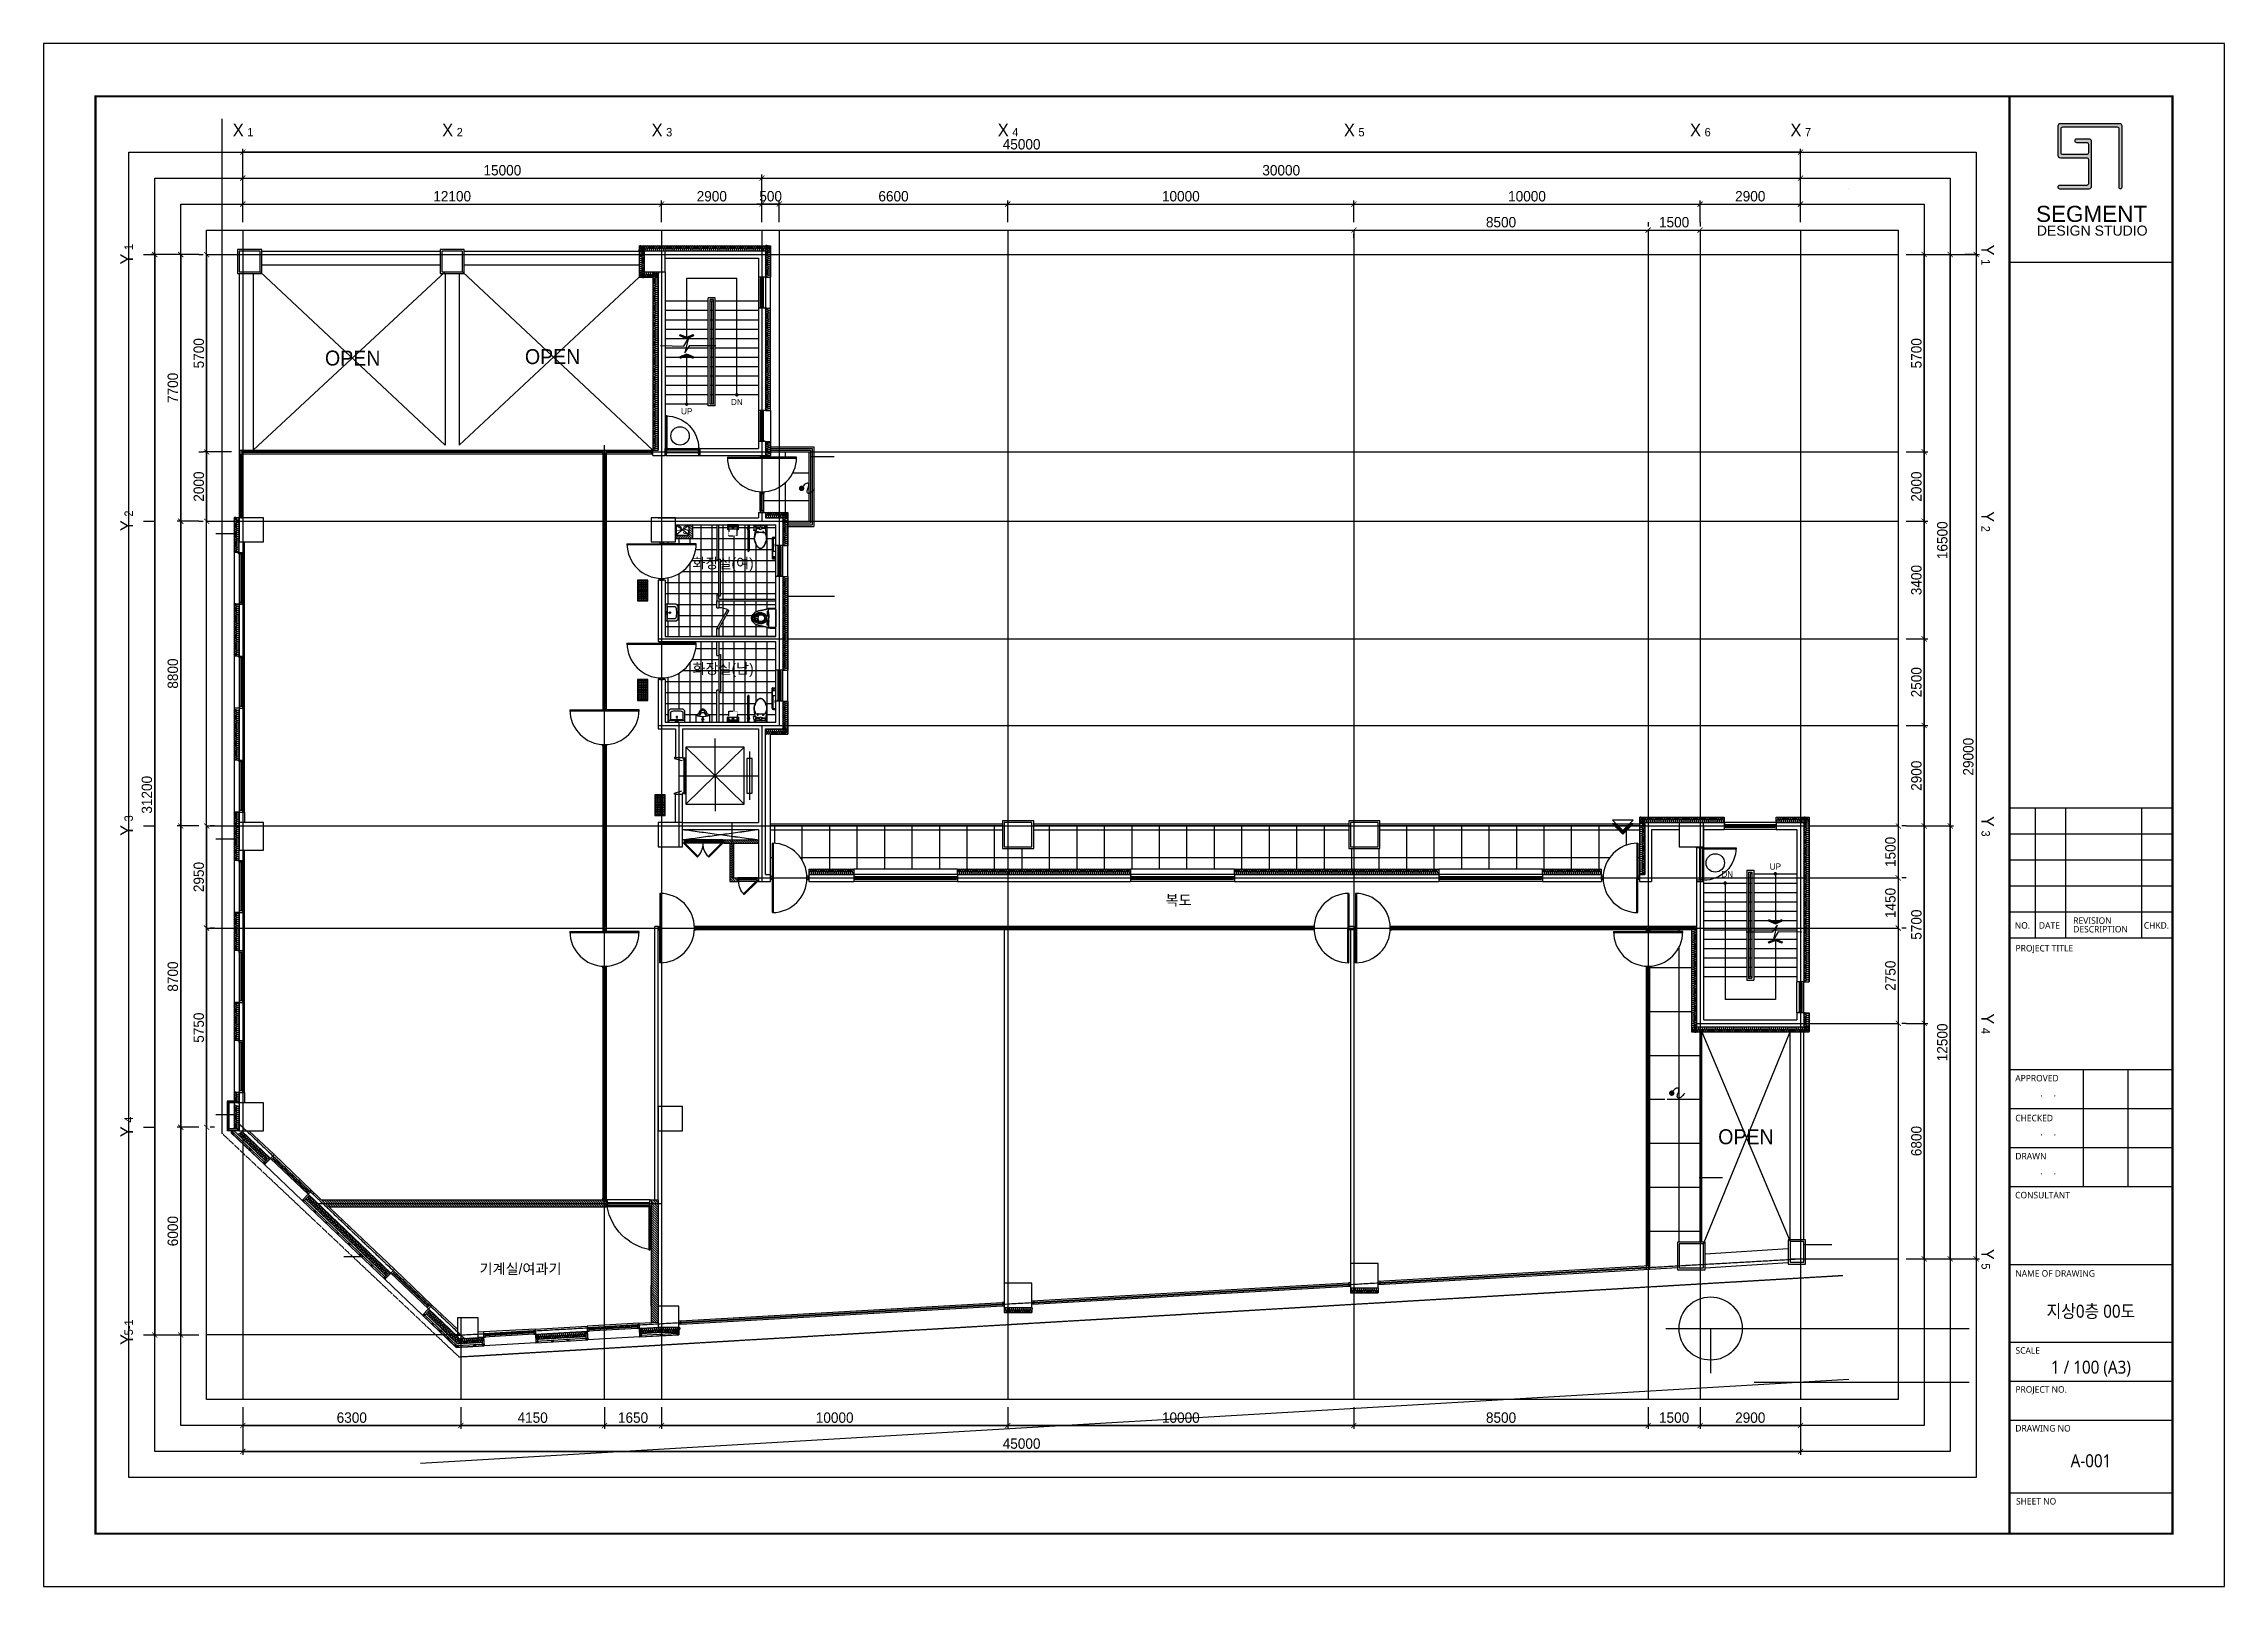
# Model space of a CAD drawing. Header units: millimetres. Extents: x 0 to 199210, y 0 to 94205.
# Drawn here: x 0 to 63000, y 49655 to 94205 of the extents above; entities that cross this region are included whole.
import ezdxf
from ezdxf.enums import TextEntityAlignment as Align

# ---------------------------------------------------------------- set-up
doc = ezdxf.new("R2010")
doc.units = ezdxf.units.MM
for name, pattern in [('CEN', [62, 60, -1, 0, -1]), ('HIDDEN', [3, 2, -1]), ('HIDDEN2', [4.7625, 3.175, -1.5875])]:
    doc.linetypes.add(name, pattern=pattern)
doc.layers.get('Defpoints').update_dxf_attribs({"color": 142})
for name, color, linetype in [('12. TXT1', 132, 'Continuous'), ('1CONTINUOUS', 1, 'Continuous'), ('1HIDDEN2', 1, 'HIDDEN2'), ('4', 4, 'Continuous'), ('5', 5, 'Continuous'), ('6', 6, 'Continuous'), ('9', 9, 'Continuous'), ('CEN', 1, 'CEN'), ('COL', 2, 'Continuous'), ('D_TEXT', 7, 'Continuous'), ('DIM', 7, 'Continuous'), ('FUR', 4, 'Continuous'), ('FURN', 7, 'Continuous'), ('HAT', 8, 'Continuous'), ('Hid', 7, 'HIDDEN'), ('ins', 9, 'Continuous'), ('LED', 6, 'Continuous'), ('OPEN', 11, 'Continuous'), ('Site', 2, 'Continuous'), ('STAIR', 7, 'Continuous'), ('STL', 3, 'Continuous'), ('SYM', 7, 'Continuous'), ('TXT', 6, 'Continuous'), ('WID', 4, 'Continuous'), ('WIN-9', 9, 'Continuous'), ('점자', 8, 'Continuous'), ('조적', 3, 'Continuous'), ('판넬', 3, 'Continuous')]:
    doc.layers.add(name, color=color, linetype=linetype)
doc.layers.add('INVisible', color=165, linetype='Continuous', plot=False)
doc.styles.add('11', font='Dotum.ttf')
doc.styles.add('DS_FORM_A$0$ST-01', font='malgun.ttf')
doc.styles.add('DS_FORM_A$0$STYLE9', font='malgun.ttf')
doc.styles.get("Standard").update_dxf_attribs({"font": 'arial.ttf'})
doc.styles.add('T3', font='malgun.ttf')
doc.styles.add('돋움', font='Dotum.ttf')
doc.dimstyles.new('150', dxfattribs={"dimscale": 50, "dimtxt": 6, "dimasz": 3, "dimexe": 2, "dimexo": 4.5, "dimgap": 1.5, "dimtad": 1, "dimtoh": 1, "dimdec": 0, "dimzin": 0, "dimdsep": 46, "dimtxsty": '11', "dimblk1": 'ARCHTICK', "dimblk2": 'ARCHTICK', "dimsah": 1, "dimcen": 5, "dimclrd": 143, "dimclre": 143, "dimclrt": 7, "dimadec": 0, "dimazin": 0, "dimtfac": 1, "dimtdec": 0, "dimtix": 1, "dimtmove": 2, "dimatfit": 3, "dimldrblk": 'ARCHTICK', "dimfxl": 1, "dimtolj": 1, "dimtzin": 0, "dimlwd": -1, "dimlwe": -1, "dimarcsym": 0})

msp = doc.modelspace()

# ---------------------------------------------------------------- texts
at = {"color": 3, "linetype": 'ByBlock', "style": '돋움'}
for tag, text, height, p in [('X', 'X', 365.6, (5622.7, 91709.5)), ('1', '1', 243.8, (5972.1, 91648.6)), ('X', 'X', 365.6, (11672.7, 91709.5)), ('2', '1', 243.8, (12022.1, 91648.6)), ('X', 'X', 365.6, (17722.7, 91709.5)), ('3', '1', 243.8, (18072.1, 91648.6)), ('X', 'X', 365.6, (27722.7, 91709.5)), ('4', '1', 243.8, (28072.1, 91648.6)), ('X', 'X', 365.6, (37722.7, 91709.5)), ('5', '1', 243.8, (38072.1, 91648.6)), ('X', 'X', 365.6, (47722.7, 91709.5)), ('6', '1', 243.8, (48072.1, 91648.6)), ('X', 'X', 365.6, (50622.7, 91709.5)), ('7', '1', 243.8, (50972.1, 91648.6))]:
    msp.add_attdef(tag, text=text, height=height, dxfattribs=at).set_placement(p, align=Align.MIDDLE_CENTER)
for tag, text, height, rotation, p in [('1', '1', 243.8, 90, (2458, 88333.4)), ('Y', 'X', 365.6, 270, (56166.1, 88244.1)), ('Y', 'X', 365.6, 90, (2397.1, 87984)), ('1', '1', 243.8, 270, (56105.2, 87894.8)), ('2', '1', 243.8, 90, (2458, 80633.4)), ('Y', 'X', 365.6, 270, (56166.1, 80544.1)), ('Y', 'X', 365.6, 90, (2397.1, 80284)), ('2', '1', 243.8, 270, (56105.2, 80194.8)), ('3', '1', 243.8, 90, (2458, 71833.4)), ('Y', 'X', 365.6, 270, (56166.1, 71744.1)), ('Y', 'X', 365.6, 90, (2397.1, 71484)), ('3', '1', 243.8, 270, (56105.2, 71394.8)), ('Y', 'X', 365.6, 270, (56166.1, 66044.1)), ('4', '1', 243.8, 270, (56105.2, 65694.8)), ('4', '1', 243.8, 90, (2458, 63133.4)), ('Y', 'X', 365.6, 90, (2397.1, 62784)), ('Y', 'X', 365.6, 270, (56166.1, 59244.1)), ('5', '1', 243.8, 270, (56105.2, 58894.8)), ('5-1', '1', 243.8, 90, (2458, 57133.4)), ('Y', 'X', 365.6, 90, (2397.1, 56784))]:
    msp.add_attdef(tag, text=text, height=height, rotation=rotation, dxfattribs=at).set_placement(p, align=Align.MIDDLE_CENTER)
at = {"layer": '12. TXT1', "style": 'T3', "width": 0.9}
for s, p in [('지상0층 00도', (59144.6, 57413.6)), ('1 / 100 (A3)', (59144.6, 55797.6)), ('A-001', (59145.8, 53095.2))]:
    msp.add_text(s, height=375, dxfattribs=at).set_placement(p, align=Align.CENTER)
at = {"layer": 'D_TEXT', "style": '돋움'}
for s, p in [('DN', (20026.9, 83857.7)), ('UP', (18576.9, 83587.7)), ('DN', (48638.5, 70220.5)), ('UP', (50028.6, 70440.5))]:
    msp.add_text(s, height=180, dxfattribs=at).set_placement(p, align=Align.MIDDLE)
at = {"layer": 'D_TEXT', "color": 7, "style": '돋움'}
for s, p in [('화장실(여)', (19628.6, 79177)), ('화장실(남)', (19628.6, 76130.2)), ('복도', (32787.2, 69468.4)), ('기계실/여과기', (13777.4, 58827.5))]:
    msp.add_text(s, height=300, dxfattribs=at).set_placement(p, align=Align.MIDDLE)
at = {"layer": 'OPEN', "style": '돋움'}
for s, height, p in [('OPEN', 432, (8928.8, 85126.2)), ('OPEN', 432, (14705.5, 85167.6)), ('PS', 239.4, (18452.7, 80164.1)), ('OPEN', 432, (49177.7, 62639.1))]:
    msp.add_text(s, height=height, dxfattribs=at).set_placement(p, align=Align.MIDDLE)

# ---------------------------------------------------------------- blocks, each defined once
blk = doc.blocks.new('Logo_SEGMENT')
at = {"layer": '12. TXT1'}
h = blk.add_hatch(color=256, dxfattribs=at)
h.dxf.hatch_style = 1
h.paths.add_polyline_path([(37439, 45103, -0.4142136), (37561, 44981), (37561, 40618, 0.4142136), (37683, 40495, 0.4142136), (37806, 40618), (37806, 45164, 0.4142136), (37622, 45348), (33196, 45348, 0.4142136), (33012, 45164), (33012, 42983, 0.4142136), (33196, 42799), (35164, 42799, -0.4142136), (35286, 42677), (35286, 40862, -0.4142136), (35164, 40740), (33134, 40740, 0.4142136), (33012, 40618, 0.4142136), (33134, 40495), (35348, 40495, 0.4142136), (35531, 40679), (35531, 44012, 0.4142136), (35348, 44196), (34394, 44196, 0.4142136), (34272, 44074, 0.4142136), (34394, 43951), (35164, 43951, -0.4142136), (35286, 43829), (35286, 43166, -0.4142136), (35164, 43044), (33379, 43044, -0.4142136), (33257, 43166), (33257, 44981, -0.4142136), (33379, 45103)])
blk.add_lwpolyline([(37806, 40618), (37806, 45164, 0.4142136), (37622, 45348), (33196, 45348, 0.4142136), (33012, 45164), (33012, 42983, 0.4142136), (33196, 42799), (35164, 42799, -0.4142136), (35286, 42677), (35286, 40862, -0.4142136), (35164, 40740), (33134, 40740, 0.4142136), (33012, 40618), (33012, 40618, 0.4142136), (33134, 40495), (35348, 40495, 0.4142136), (35531, 40679), (35531, 44012, 0.4142136), (35348, 44196), (34394, 44196, 0.4142136), (34272, 44074), (34272, 44074, 0.4142136), (34394, 43951), (35164, 43951, -0.4142136), (35286, 43829), (35286, 43166, -0.4142136), (35164, 43044), (33379, 43044, -0.4142136), (33257, 43166), (33257, 44981, -0.4142136), (33379, 45103), (37439, 45103, -0.4142136), (37561, 44981), (37561, 40618, 0.4142136), (37683, 40495), (37683, 40495, 0.4142136)], format="xyb", close=True, dxfattribs=at)
at = {"layer": '12. TXT1', "attachment_point": 1}
for s, insert, char_height in [('SEGMENT', (31383, 39218), 1200), ('DESIGN STUDIO', (31443, 37745), 750)]:
    blk.add_mtext_dynamic_manual_height_columns(s, width=8502.85, gutter_width=12.5, heights=[0], dxfattribs=dict(at, insert=insert, char_height=char_height))
blk = doc.blocks.new('A$Cc88963d0')
at = {"layer": '12. TXT1', "xscale": 0.2580316282530466, "yscale": 0.2580316282530466, "zscale": 0.2580316282530466}
blk.add_blockref('Logo_SEGMENT', (-8098, -9539), dxfattribs=at)
blk = doc.blocks.new('FORM_A3_100')
blk.add_line((41001, 25484), (37860, 25484))
at = {"color": 8}
for p, q in [((37860, 14988), (40995, 14988)), ((38359, 14988), (38359, 12488)), ((38937, 14988), (38937, 12488)), ((40406, 14988), (40406, 12488)), ((37860, 14488), (41000, 14488)), ((37860, 13988), (41000, 13988)), ((37860, 13488), (41000, 13488)), ((37860, 12988), (41000, 12988)), ((37860, 12488), (41000, 12488)), ((37860, 9949), (41000, 9949)), ((39279, 9949), (39279, 7699)), ((40138, 9949), (40138, 7699)), ((37860, 9199), (41000, 9199)), ((37860, 8449), (41000, 8449)), ((37860, 7699), (41000, 7699)), ((37858, 6199), (41000, 6199)), ((37859, 4699), (41000, 4699)), ((37860, 3949), (41000, 3949)), ((37860, 3199), (41001, 3199)), ((37860, 1799), (41002, 1799))]:
    blk.add_line(p, q, dxfattribs=at)
blk.add_lwpolyline([(42000, 0), (42000, 29700), (0, 29700), (0, 0)], close=True, dxfattribs=at)
at = {"color": 7, "const_width": 41.7}
blk.add_lwpolyline([(41001, 1016), (41001, 28684), (999, 28684), (999, 1016)], close=True, dxfattribs=at)
blk.add_lwpolyline([(37860, 28682), (37860, 1024)], dxfattribs=at)
blk.add_blockref('A$Cc88963d0', (38373, 25997))
at = {"color": 7}
for s, height, style, p in [('NO.', 124.9, 'DS_FORM_A$0$ST-01', (37963, 12662)), ('DATE', 124.9, 'DS_FORM_A$0$ST-01', (38428, 12662)), ('REVISION', 124.9, 'DS_FORM_A$0$ST-01', (39089, 12755)), ('DESCRIPTION', 124.85, 'DS_FORM_A$0$ST-01', (39089, 12589)), ('CHKD.', 124.9, 'DS_FORM_A$0$ST-01', (40448, 12662)), ('PROJECT TITLE', 124.85, 'DS_FORM_A$0$ST-01', (37978, 12223)), ('APPROVED ', 124.9, 'DS_FORM_A$0$ST-01', (37972, 9721)), ('  .     .  ', 124.85, 'DS_FORM_A$0$STYLE9', (38373, 9432)), ('CHECKED', 124.9, 'DS_FORM_A$0$ST-01', (37973, 8953)), ('  .     .  ', 124.85, 'DS_FORM_A$0$STYLE9', (38373, 8682)), ('DRAWN ', 124.9, 'DS_FORM_A$0$ST-01', (37974, 8220)), ('CONSULTANT', 124.9, 'DS_FORM_A$0$ST-01', (37970, 7470)), ('  .     .  ', 124.85, 'DS_FORM_A$0$STYLE9', (38373, 7932)), ('NAME OF DRAWING', 124.85, 'DS_FORM_A$0$ST-01', (37973, 5962)), ('SCALE', 124.9, 'DS_FORM_A$0$ST-01', (37977, 4479)), ('PROJECT NO.', 124.85, 'DS_FORM_A$0$ST-01', (37975, 3729)), ('DRAWING NO', 124.9, 'DS_FORM_A$0$ST-01', (37974, 2981)), ('SHEET NO', 124.9, 'DS_FORM_A$0$ST-01', (37987, 1576))]:
    blk.add_text(s, height=height, dxfattribs=dict(at, style=style)).set_placement(p)
blk = doc.blocks.new('arrowx')
at = {"color": 0, "linetype": 'ByBlock'}
blk.add_lwpolyline([(-0.6, -1.5), (-0.88, -1.39), (-0.32, 0), (-0.88, 1.39), (-0.6, 1.5), (0, 0)], close=True, dxfattribs=at)
for points in [[(-0.6, 1.5), (-0.88, 1.39), (0, 0), (-0.32, 0)], [(0, 0), (-0.32, 0), (-0.6, -1.5), (-0.88, -1.39)]]:
    blk.add_solid(points, dxfattribs=at)
blk = doc.blocks.new('_ArchTick')
at = {"color": 0, "linetype": 'ByBlock', "const_width": 0.15}
blk.add_lwpolyline([(-0.5, -0.5), (0.5, 0.5)], dxfattribs=at)
blk = doc.blocks.new('*D70')
at = {"layer": 'Defpoints', "color": 0, "transparency": 16777216}
for p in [(53579, 65914), (54329, 65914), (53579, 59114)]:
    blk.add_point(p, dxfattribs=at)
at = {"layer": 'DIM', "color": 143, "transparency": 16777216}
for p, q in [((53804, 65914), (54429, 65914)), ((54329, 59114), (54329, 65914)), ((53804, 59114), (54429, 59114))]:
    blk.add_line(p, q, dxfattribs=at)
at = {"layer": 'DIM', "color": 143, "transparency": 16777216, "xscale": 150, "yscale": 150, "zscale": 150}
for p, rotation in [((54329, 65914), 90), ((54329, 59114), 270)]:
    blk.add_blockref('_ArchTick', p, dxfattribs=dict(at, rotation=rotation))
at = {"layer": 'DIM', "color": 7, "transparency": 16777216, "insert": (54103, 62514), "char_height": 300, "attachment_point": 5, "rotation": 90, "style": '11'}
blk.add_mtext('\\A1;6800', dxfattribs=at)
blk = doc.blocks.new('*D71')
at = {"layer": 'Defpoints', "color": 0, "transparency": 16777216}
for p in [(53579, 71614), (54329, 71614), (53579, 65914)]:
    blk.add_point(p, dxfattribs=at)
at = {"layer": 'DIM', "color": 143, "transparency": 16777216}
for p, q in [((53804, 71614), (54429, 71614)), ((54329, 65914), (54329, 71614)), ((53804, 65914), (54429, 65914))]:
    blk.add_line(p, q, dxfattribs=at)
at = {"layer": 'DIM', "color": 143, "transparency": 16777216, "xscale": 150, "yscale": 150, "zscale": 150}
for p, rotation in [((54329, 71614), 90), ((54329, 65914), 270)]:
    blk.add_blockref('_ArchTick', p, dxfattribs=dict(at, rotation=rotation))
at = {"layer": 'DIM', "color": 7, "transparency": 16777216, "insert": (54103, 68764), "char_height": 300, "attachment_point": 5, "rotation": 90, "style": '11'}
blk.add_mtext('\\A1;5700', dxfattribs=at)
blk = doc.blocks.new('*D72')
at = {"layer": 'Defpoints', "color": 0, "transparency": 16777216}
for p in [(53579, 71614), (55079, 71614), (53579, 59114)]:
    blk.add_point(p, dxfattribs=at)
at = {"layer": 'DIM', "color": 143, "transparency": 16777216}
for p, q in [((53804, 71614), (55179, 71614)), ((55079, 59114), (55079, 71614)), ((53804, 59114), (55179, 59114))]:
    blk.add_line(p, q, dxfattribs=at)
at = {"layer": 'DIM', "color": 143, "transparency": 16777216, "xscale": 150, "yscale": 150, "zscale": 150}
for p, rotation in [((55079, 71614), 90), ((55079, 59114), 270)]:
    blk.add_blockref('_ArchTick', p, dxfattribs=dict(at, rotation=rotation))
at = {"layer": 'DIM', "color": 7, "transparency": 16777216, "insert": (54853, 65364), "char_height": 300, "attachment_point": 5, "rotation": 90, "style": '11'}
blk.add_mtext('\\A1;12500', dxfattribs=at)
blk = doc.blocks.new('*D73')
at = {"layer": 'Defpoints', "color": 0, "transparency": 16777216}
for p in [(53579, 74514), (54329, 74514), (53579, 71614)]:
    blk.add_point(p, dxfattribs=at)
at = {"layer": 'DIM', "color": 143, "transparency": 16777216}
for p, q in [((53804, 74514), (54429, 74514)), ((54329, 71614), (54329, 74514)), ((53804, 71614), (54429, 71614))]:
    blk.add_line(p, q, dxfattribs=at)
at = {"layer": 'DIM', "color": 143, "transparency": 16777216, "xscale": 150, "yscale": 150, "zscale": 150}
for p, rotation in [((54329, 74514), 90), ((54329, 71614), 270)]:
    blk.add_blockref('_ArchTick', p, dxfattribs=dict(at, rotation=rotation))
at = {"layer": 'DIM', "color": 7, "transparency": 16777216, "insert": (54103, 73064), "char_height": 300, "attachment_point": 5, "rotation": 90, "style": '11'}
blk.add_mtext('\\A1;2900', dxfattribs=at)
blk = doc.blocks.new('*D74')
at = {"layer": 'Defpoints', "color": 0, "transparency": 16777216}
for p in [(53579, 77014), (54329, 77014), (53579, 74514)]:
    blk.add_point(p, dxfattribs=at)
at = {"layer": 'DIM', "color": 143, "transparency": 16777216}
for p, q in [((53804, 77014), (54429, 77014)), ((54329, 74514), (54329, 77014)), ((53804, 74514), (54429, 74514))]:
    blk.add_line(p, q, dxfattribs=at)
at = {"layer": 'DIM', "color": 143, "transparency": 16777216, "xscale": 150, "yscale": 150, "zscale": 150}
for p, rotation in [((54329, 77014), 90), ((54329, 74514), 270)]:
    blk.add_blockref('_ArchTick', p, dxfattribs=dict(at, rotation=rotation))
at = {"layer": 'DIM', "color": 7, "transparency": 16777216, "insert": (54103, 75764), "char_height": 300, "attachment_point": 5, "rotation": 90, "style": '11'}
blk.add_mtext('\\A1;2500', dxfattribs=at)
blk = doc.blocks.new('*D75')
at = {"layer": 'Defpoints', "color": 0, "transparency": 16777216}
for p in [(53579, 80414), (54329, 80414), (53579, 77014)]:
    blk.add_point(p, dxfattribs=at)
at = {"layer": 'DIM', "color": 143, "transparency": 16777216}
for p, q in [((53804, 80414), (54429, 80414)), ((54329, 77014), (54329, 80414)), ((53804, 77014), (54429, 77014))]:
    blk.add_line(p, q, dxfattribs=at)
at = {"layer": 'DIM', "color": 143, "transparency": 16777216, "xscale": 150, "yscale": 150, "zscale": 150}
for p, rotation in [((54329, 80414), 90), ((54329, 77014), 270)]:
    blk.add_blockref('_ArchTick', p, dxfattribs=dict(at, rotation=rotation))
at = {"layer": 'DIM', "color": 7, "transparency": 16777216, "insert": (54103, 78714), "char_height": 300, "attachment_point": 5, "rotation": 90, "style": '11'}
blk.add_mtext('\\A1;3400', dxfattribs=at)
blk = doc.blocks.new('*D76')
at = {"layer": 'Defpoints', "color": 0, "transparency": 16777216}
for p in [(53579, 82414), (54329, 82414), (53579, 80414)]:
    blk.add_point(p, dxfattribs=at)
at = {"layer": 'DIM', "color": 143, "transparency": 16777216}
for p, q in [((53804, 82414), (54429, 82414)), ((54329, 80414), (54329, 82414)), ((53804, 80414), (54429, 80414))]:
    blk.add_line(p, q, dxfattribs=at)
at = {"layer": 'DIM', "color": 143, "transparency": 16777216, "xscale": 150, "yscale": 150, "zscale": 150}
for p, rotation in [((54329, 82414), 90), ((54329, 80414), 270)]:
    blk.add_blockref('_ArchTick', p, dxfattribs=dict(at, rotation=rotation))
at = {"layer": 'DIM', "color": 7, "transparency": 16777216, "insert": (54103, 81414), "char_height": 300, "attachment_point": 5, "rotation": 90, "style": '11'}
blk.add_mtext('\\A1;2000', dxfattribs=at)
blk = doc.blocks.new('*D77')
at = {"layer": 'Defpoints', "color": 0, "transparency": 16777216}
for p in [(53579, 88114), (54329, 88114), (53579, 82414)]:
    blk.add_point(p, dxfattribs=at)
at = {"layer": 'DIM', "color": 143, "transparency": 16777216}
for p, q in [((53804, 88114), (54429, 88114)), ((54329, 82414), (54329, 88114)), ((53804, 82414), (54429, 82414))]:
    blk.add_line(p, q, dxfattribs=at)
at = {"layer": 'DIM', "color": 143, "transparency": 16777216, "xscale": 150, "yscale": 150, "zscale": 150}
for p, rotation in [((54329, 88114), 90), ((54329, 82414), 270)]:
    blk.add_blockref('_ArchTick', p, dxfattribs=dict(at, rotation=rotation))
at = {"layer": 'DIM', "color": 7, "transparency": 16777216, "insert": (54103, 85264), "char_height": 300, "attachment_point": 5, "rotation": 90, "style": '11'}
blk.add_mtext('\\A1;5700', dxfattribs=at)
blk = doc.blocks.new('*D78')
at = {"layer": 'Defpoints', "color": 0, "transparency": 16777216}
for p in [(53579, 88114), (55079, 88114), (53579, 71614)]:
    blk.add_point(p, dxfattribs=at)
at = {"layer": 'DIM', "color": 143, "transparency": 16777216}
for p, q in [((53804, 88114), (55179, 88114)), ((55079, 71614), (55079, 88114)), ((53804, 71614), (55179, 71614))]:
    blk.add_line(p, q, dxfattribs=at)
at = {"layer": 'DIM', "color": 143, "transparency": 16777216, "xscale": 150, "yscale": 150, "zscale": 150}
for p, rotation in [((55079, 88114), 90), ((55079, 71614), 270)]:
    blk.add_blockref('_ArchTick', p, dxfattribs=dict(at, rotation=rotation))
at = {"layer": 'DIM', "color": 7, "transparency": 16777216, "insert": (54853, 79864), "char_height": 300, "attachment_point": 5, "rotation": 90, "style": '11'}
blk.add_mtext('\\A1;16500', dxfattribs=at)
blk = doc.blocks.new('*D79')
at = {"layer": 'Defpoints', "color": 0, "transparency": 16777216}
for p in [(4710, 88114), (3960, 80414), (4710, 80414)]:
    blk.add_point(p, dxfattribs=at)
at = {"layer": 'DIM', "color": 143, "transparency": 16777216}
for p, q in [((4485, 88114), (3860, 88114)), ((3960, 88114), (3960, 80414)), ((4485, 80414), (3860, 80414))]:
    blk.add_line(p, q, dxfattribs=at)
at = {"layer": 'DIM', "color": 143, "transparency": 16777216, "xscale": 150, "yscale": 150, "zscale": 150}
for p, rotation in [((3960, 88114), 90), ((3960, 80414), 270)]:
    blk.add_blockref('_ArchTick', p, dxfattribs=dict(at, rotation=rotation))
at = {"layer": 'DIM', "color": 7, "transparency": 16777216, "insert": (3734, 84264), "char_height": 300, "attachment_point": 5, "rotation": 90, "style": '11'}
blk.add_mtext('\\A1;7700', dxfattribs=at)
blk = doc.blocks.new('*D80')
at = {"layer": 'Defpoints', "color": 0, "transparency": 16777216}
for p in [(4710, 80414), (3960, 71614), (4710, 71614)]:
    blk.add_point(p, dxfattribs=at)
at = {"layer": 'DIM', "color": 143, "transparency": 16777216}
for p, q in [((4485, 80414), (3860, 80414)), ((3960, 80414), (3960, 71614)), ((4485, 71614), (3860, 71614))]:
    blk.add_line(p, q, dxfattribs=at)
at = {"layer": 'DIM', "color": 143, "transparency": 16777216, "xscale": 150, "yscale": 150, "zscale": 150}
for p, rotation in [((3960, 80414), 90), ((3960, 71614), 270)]:
    blk.add_blockref('_ArchTick', p, dxfattribs=dict(at, rotation=rotation))
at = {"layer": 'DIM', "color": 7, "transparency": 16777216, "insert": (3734, 76014), "char_height": 300, "attachment_point": 5, "rotation": 90, "style": '11'}
blk.add_mtext('\\A1;8800', dxfattribs=at)
blk = doc.blocks.new('*D81')
at = {"layer": 'Defpoints', "color": 0, "transparency": 16777216}
for p in [(4710, 71614), (3960, 62914), (4710, 62914)]:
    blk.add_point(p, dxfattribs=at)
at = {"layer": 'DIM', "color": 143, "transparency": 16777216}
for p, q in [((4485, 71614), (3860, 71614)), ((3960, 71614), (3960, 62914)), ((4485, 62914), (3860, 62914))]:
    blk.add_line(p, q, dxfattribs=at)
at = {"layer": 'DIM', "color": 143, "transparency": 16777216, "xscale": 150, "yscale": 150, "zscale": 150}
for p, rotation in [((3960, 71614), 90), ((3960, 62914), 270)]:
    blk.add_blockref('_ArchTick', p, dxfattribs=dict(at, rotation=rotation))
at = {"layer": 'DIM', "color": 7, "transparency": 16777216, "insert": (3734, 67264), "char_height": 300, "attachment_point": 5, "rotation": 90, "style": '11'}
blk.add_mtext('\\A1;8700', dxfattribs=at)
blk = doc.blocks.new('*D82')
at = {"layer": 'Defpoints', "color": 0, "transparency": 16777216}
for p in [(4710, 62914), (3960, 56914), (4710, 56914)]:
    blk.add_point(p, dxfattribs=at)
at = {"layer": 'DIM', "color": 143, "transparency": 16777216}
for p, q in [((4485, 62914), (3860, 62914)), ((3960, 62914), (3960, 56914)), ((4485, 56914), (3860, 56914))]:
    blk.add_line(p, q, dxfattribs=at)
at = {"layer": 'DIM', "color": 143, "transparency": 16777216, "xscale": 150, "yscale": 150, "zscale": 150}
for p, rotation in [((3960, 62914), 90), ((3960, 56914), 270)]:
    blk.add_blockref('_ArchTick', p, dxfattribs=dict(at, rotation=rotation))
at = {"layer": 'DIM', "color": 7, "transparency": 16777216, "insert": (3734, 59914), "char_height": 300, "attachment_point": 5, "rotation": 90, "style": '11'}
blk.add_mtext('\\A1;6000', dxfattribs=at)
blk = doc.blocks.new('*D83')
at = {"layer": 'Defpoints', "color": 0, "transparency": 16777216}
for p in [(4710, 88114), (3210, 56914), (4710, 56914)]:
    blk.add_point(p, dxfattribs=at)
at = {"layer": 'DIM', "color": 143, "transparency": 16777216}
for p, q in [((4485, 88114), (3110, 88114)), ((3210, 88114), (3210, 56914)), ((4485, 56914), (3110, 56914))]:
    blk.add_line(p, q, dxfattribs=at)
at = {"layer": 'DIM', "color": 143, "transparency": 16777216, "xscale": 150, "yscale": 150, "zscale": 150}
for p, rotation in [((3210, 88114), 90), ((3210, 56914), 270)]:
    blk.add_blockref('_ArchTick', p, dxfattribs=dict(at, rotation=rotation))
at = {"layer": 'DIM', "color": 7, "transparency": 16777216, "insert": (2984, 72514), "char_height": 300, "attachment_point": 5, "rotation": 90, "style": '11'}
blk.add_mtext('\\A1;31200', dxfattribs=at)
blk = doc.blocks.new('*D84')
at = {"layer": 'Defpoints', "color": 0, "transparency": 16777216}
for p in [(53579, 88114), (53579, 59114), (55829, 59114)]:
    blk.add_point(p, dxfattribs=at)
at = {"layer": 'DIM', "color": 143, "transparency": 16777216}
for p, q in [((53804, 88114), (55929, 88114)), ((55829, 88114), (55829, 59114)), ((53804, 59114), (55929, 59114))]:
    blk.add_line(p, q, dxfattribs=at)
at = {"layer": 'DIM', "color": 143, "transparency": 16777216, "xscale": 150, "yscale": 150, "zscale": 150}
for p, rotation in [((55829, 88114), 90), ((55829, 59114), 270)]:
    blk.add_blockref('_ArchTick', p, dxfattribs=dict(at, rotation=rotation))
at = {"layer": 'DIM', "color": 7, "transparency": 16777216, "insert": (55603, 73614), "char_height": 300, "attachment_point": 5, "rotation": 90, "style": '11'}
blk.add_mtext('\\A1;29000', dxfattribs=at)
blk = doc.blocks.new('*D85')
at = {"layer": 'Defpoints', "color": 0, "transparency": 16777216}
for p in [(17853, 89572), (5753, 88822), (17853, 88822)]:
    blk.add_point(p, dxfattribs=at)
at = {"layer": 'DIM', "color": 143, "transparency": 16777216}
for p, q in [((5753, 89047), (5753, 89672)), ((5753, 89572), (17853, 89572)), ((17853, 89047), (17853, 89672))]:
    blk.add_line(p, q, dxfattribs=at)
at = {"layer": 'DIM', "color": 143, "transparency": 16777216, "xscale": 150, "yscale": 150, "zscale": 150, "rotation": 180}
blk.add_blockref('_ArchTick', (5753, 89572), dxfattribs=at)
at = {"layer": 'DIM', "color": 143, "transparency": 16777216, "xscale": 150, "yscale": 150, "zscale": 150}
blk.add_blockref('_ArchTick', (17853, 89572), dxfattribs=at)
at = {"layer": 'DIM', "color": 7, "transparency": 16777216, "insert": (11803, 89797), "char_height": 300, "attachment_point": 5, "style": '11'}
blk.add_mtext('\\A1;12100', dxfattribs=at)
blk = doc.blocks.new('*D86')
at = {"layer": 'Defpoints', "color": 0, "transparency": 16777216}
for p in [(20753, 89572), (17853, 88822), (20753, 88822)]:
    blk.add_point(p, dxfattribs=at)
at = {"layer": 'DIM', "color": 143, "transparency": 16777216}
for p, q in [((17853, 89047), (17853, 89672)), ((17853, 89572), (20753, 89572)), ((20753, 89047), (20753, 89672))]:
    blk.add_line(p, q, dxfattribs=at)
at = {"layer": 'DIM', "color": 143, "transparency": 16777216, "xscale": 150, "yscale": 150, "zscale": 150, "rotation": 180}
blk.add_blockref('_ArchTick', (17853, 89572), dxfattribs=at)
at = {"layer": 'DIM', "color": 143, "transparency": 16777216, "xscale": 150, "yscale": 150, "zscale": 150}
blk.add_blockref('_ArchTick', (20753, 89572), dxfattribs=at)
at = {"layer": 'DIM', "color": 7, "transparency": 16777216, "insert": (19303, 89797), "char_height": 300, "attachment_point": 5, "style": '11'}
blk.add_mtext('\\A1;2900', dxfattribs=at)
blk = doc.blocks.new('*D87')
at = {"layer": 'Defpoints', "color": 0, "transparency": 16777216}
for p in [(20753, 90322), (5753, 88822), (20753, 88822)]:
    blk.add_point(p, dxfattribs=at)
at = {"layer": 'DIM', "color": 143, "transparency": 16777216}
for p, q in [((5753, 89047), (5753, 90422)), ((5753, 90322), (20753, 90322)), ((20753, 89047), (20753, 90422))]:
    blk.add_line(p, q, dxfattribs=at)
at = {"layer": 'DIM', "color": 143, "transparency": 16777216, "xscale": 150, "yscale": 150, "zscale": 150, "rotation": 180}
blk.add_blockref('_ArchTick', (5753, 90322), dxfattribs=at)
at = {"layer": 'DIM', "color": 143, "transparency": 16777216, "xscale": 150, "yscale": 150, "zscale": 150}
blk.add_blockref('_ArchTick', (20753, 90322), dxfattribs=at)
at = {"layer": 'DIM', "color": 7, "transparency": 16777216, "insert": (13253, 90547), "char_height": 300, "attachment_point": 5, "style": '11'}
blk.add_mtext('\\A1;15000', dxfattribs=at)
blk = doc.blocks.new('*D88')
at = {"layer": 'Defpoints', "color": 0, "transparency": 16777216}
for p in [(27853, 89572), (21253, 88822), (27853, 88822)]:
    blk.add_point(p, dxfattribs=at)
at = {"layer": 'DIM', "color": 143, "transparency": 16777216}
for p, q in [((21253, 89047), (21253, 89672)), ((21253, 89572), (27853, 89572)), ((27853, 89047), (27853, 89672))]:
    blk.add_line(p, q, dxfattribs=at)
at = {"layer": 'DIM', "color": 143, "transparency": 16777216, "xscale": 150, "yscale": 150, "zscale": 150, "rotation": 180}
blk.add_blockref('_ArchTick', (21253, 89572), dxfattribs=at)
at = {"layer": 'DIM', "color": 143, "transparency": 16777216, "xscale": 150, "yscale": 150, "zscale": 150}
blk.add_blockref('_ArchTick', (27853, 89572), dxfattribs=at)
at = {"layer": 'DIM', "color": 7, "transparency": 16777216, "insert": (24553, 89797), "char_height": 300, "attachment_point": 5, "style": '11'}
blk.add_mtext('\\A1;6600', dxfattribs=at)
blk = doc.blocks.new('*D89')
at = {"layer": 'Defpoints', "color": 0, "transparency": 16777216}
for p in [(37853, 89572), (27853, 88822), (37853, 88822)]:
    blk.add_point(p, dxfattribs=at)
at = {"layer": 'DIM', "color": 143, "transparency": 16777216}
for p, q in [((27853, 89047), (27853, 89672)), ((27853, 89572), (37853, 89572)), ((37853, 89047), (37853, 89672))]:
    blk.add_line(p, q, dxfattribs=at)
at = {"layer": 'DIM', "color": 143, "transparency": 16777216, "xscale": 150, "yscale": 150, "zscale": 150, "rotation": 180}
blk.add_blockref('_ArchTick', (27853, 89572), dxfattribs=at)
at = {"layer": 'DIM', "color": 143, "transparency": 16777216, "xscale": 150, "yscale": 150, "zscale": 150}
blk.add_blockref('_ArchTick', (37853, 89572), dxfattribs=at)
at = {"layer": 'DIM', "color": 7, "transparency": 16777216, "insert": (32853, 89797), "char_height": 300, "attachment_point": 5, "style": '11'}
blk.add_mtext('\\A1;10000', dxfattribs=at)
blk = doc.blocks.new('*D90')
at = {"layer": 'Defpoints', "color": 0, "transparency": 16777216}
for p in [(47853, 89572), (37853, 88822), (47853, 88822)]:
    blk.add_point(p, dxfattribs=at)
at = {"layer": 'DIM', "color": 143, "transparency": 16777216}
for p, q in [((37853, 89047), (37853, 89672)), ((37853, 89572), (47853, 89572)), ((47853, 89047), (47853, 89672))]:
    blk.add_line(p, q, dxfattribs=at)
at = {"layer": 'DIM', "color": 143, "transparency": 16777216, "xscale": 150, "yscale": 150, "zscale": 150, "rotation": 180}
blk.add_blockref('_ArchTick', (37853, 89572), dxfattribs=at)
at = {"layer": 'DIM', "color": 143, "transparency": 16777216, "xscale": 150, "yscale": 150, "zscale": 150}
blk.add_blockref('_ArchTick', (47853, 89572), dxfattribs=at)
at = {"layer": 'DIM', "color": 7, "transparency": 16777216, "insert": (42853, 89797), "char_height": 300, "attachment_point": 5, "style": '11'}
blk.add_mtext('\\A1;10000', dxfattribs=at)
blk = doc.blocks.new('*D91')
at = {"layer": 'Defpoints', "color": 0, "transparency": 16777216}
for p in [(50753, 89572), (47853, 88822), (50753, 88822)]:
    blk.add_point(p, dxfattribs=at)
at = {"layer": 'DIM', "color": 143, "transparency": 16777216}
for p, q in [((47853, 89047), (47853, 89672)), ((47853, 89572), (50753, 89572)), ((50753, 89047), (50753, 89672))]:
    blk.add_line(p, q, dxfattribs=at)
at = {"layer": 'DIM', "color": 143, "transparency": 16777216, "xscale": 150, "yscale": 150, "zscale": 150, "rotation": 180}
blk.add_blockref('_ArchTick', (47853, 89572), dxfattribs=at)
at = {"layer": 'DIM', "color": 143, "transparency": 16777216, "xscale": 150, "yscale": 150, "zscale": 150}
blk.add_blockref('_ArchTick', (50753, 89572), dxfattribs=at)
at = {"layer": 'DIM', "color": 7, "transparency": 16777216, "insert": (49303, 89797), "char_height": 300, "attachment_point": 5, "style": '11'}
blk.add_mtext('\\A1;2900', dxfattribs=at)
blk = doc.blocks.new('*D92')
at = {"layer": 'Defpoints', "color": 0, "transparency": 16777216}
for p in [(50753, 90322), (20753, 88822), (50753, 88822)]:
    blk.add_point(p, dxfattribs=at)
at = {"layer": 'DIM', "color": 143, "transparency": 16777216}
for p, q in [((20753, 89047), (20753, 90422)), ((20753, 90322), (50753, 90322)), ((50753, 89047), (50753, 90422))]:
    blk.add_line(p, q, dxfattribs=at)
at = {"layer": 'DIM', "color": 143, "transparency": 16777216, "xscale": 150, "yscale": 150, "zscale": 150, "rotation": 180}
blk.add_blockref('_ArchTick', (20753, 90322), dxfattribs=at)
at = {"layer": 'DIM', "color": 143, "transparency": 16777216, "xscale": 150, "yscale": 150, "zscale": 150}
blk.add_blockref('_ArchTick', (50753, 90322), dxfattribs=at)
at = {"layer": 'DIM', "color": 7, "transparency": 16777216, "insert": (35753, 90547), "char_height": 300, "attachment_point": 5, "style": '11'}
blk.add_mtext('\\A1;30000', dxfattribs=at)
blk = doc.blocks.new('*D93')
at = {"layer": 'Defpoints', "color": 0, "transparency": 16777216}
for p in [(5753, 91072), (5753, 88822), (50753, 88822)]:
    blk.add_point(p, dxfattribs=at)
at = {"layer": 'DIM', "color": 143, "transparency": 16777216}
for p, q in [((5753, 89047), (5753, 91172)), ((50753, 91072), (5753, 91072)), ((50753, 89047), (50753, 91172))]:
    blk.add_line(p, q, dxfattribs=at)
at = {"layer": 'DIM', "color": 143, "transparency": 16777216, "xscale": 150, "yscale": 150, "zscale": 150, "rotation": 180}
blk.add_blockref('_ArchTick', (5753, 91072), dxfattribs=at)
at = {"layer": 'DIM', "color": 143, "transparency": 16777216, "xscale": 150, "yscale": 150, "zscale": 150}
blk.add_blockref('_ArchTick', (50753, 91072), dxfattribs=at)
at = {"layer": 'DIM', "color": 7, "transparency": 16777216, "insert": (28253, 91297), "char_height": 300, "attachment_point": 5, "style": '11'}
blk.add_mtext('\\A1;45000', dxfattribs=at)
blk = doc.blocks.new('*D94')
at = {"layer": 'Defpoints', "color": 0, "transparency": 16777216}
for p in [(5753, 55051), (12053, 55051), (12053, 54301)]:
    blk.add_point(p, dxfattribs=at)
at = {"layer": 'DIM', "color": 143, "transparency": 16777216}
for p, q in [((5753, 54826), (5753, 54201)), ((12053, 54826), (12053, 54201)), ((5753, 54301), (12053, 54301))]:
    blk.add_line(p, q, dxfattribs=at)
at = {"layer": 'DIM', "color": 143, "transparency": 16777216, "xscale": 150, "yscale": 150, "zscale": 150, "rotation": 180}
blk.add_blockref('_ArchTick', (5753, 54301), dxfattribs=at)
at = {"layer": 'DIM', "color": 143, "transparency": 16777216, "xscale": 150, "yscale": 150, "zscale": 150}
blk.add_blockref('_ArchTick', (12053, 54301), dxfattribs=at)
at = {"layer": 'DIM', "color": 7, "transparency": 16777216, "insert": (8903, 54526), "char_height": 300, "attachment_point": 5, "style": '11'}
blk.add_mtext('\\A1;6300', dxfattribs=at)
blk = doc.blocks.new('*D95')
at = {"layer": 'Defpoints', "color": 0, "transparency": 16777216}
for p in [(12053, 55051), (16203, 55051), (16203, 54301)]:
    blk.add_point(p, dxfattribs=at)
at = {"layer": 'DIM', "color": 143, "transparency": 16777216}
for p, q in [((12053, 54826), (12053, 54201)), ((16203, 54826), (16203, 54201)), ((12053, 54301), (16203, 54301))]:
    blk.add_line(p, q, dxfattribs=at)
at = {"layer": 'DIM', "color": 143, "transparency": 16777216, "xscale": 150, "yscale": 150, "zscale": 150, "rotation": 180}
blk.add_blockref('_ArchTick', (12053, 54301), dxfattribs=at)
at = {"layer": 'DIM', "color": 143, "transparency": 16777216, "xscale": 150, "yscale": 150, "zscale": 150}
blk.add_blockref('_ArchTick', (16203, 54301), dxfattribs=at)
at = {"layer": 'DIM', "color": 7, "transparency": 16777216, "insert": (14128, 54526), "char_height": 300, "attachment_point": 5, "style": '11'}
blk.add_mtext('\\A1;4150', dxfattribs=at)
blk = doc.blocks.new('*D96')
at = {"layer": 'Defpoints', "color": 0, "transparency": 16777216}
for p in [(16203, 55051), (17853, 55051), (17853, 54301)]:
    blk.add_point(p, dxfattribs=at)
at = {"layer": 'DIM', "color": 143, "transparency": 16777216}
for p, q in [((16203, 54826), (16203, 54201)), ((17853, 54826), (17853, 54201)), ((16203, 54301), (17853, 54301))]:
    blk.add_line(p, q, dxfattribs=at)
at = {"layer": 'DIM', "color": 143, "transparency": 16777216, "xscale": 150, "yscale": 150, "zscale": 150, "rotation": 180}
blk.add_blockref('_ArchTick', (16203, 54301), dxfattribs=at)
at = {"layer": 'DIM', "color": 143, "transparency": 16777216, "xscale": 150, "yscale": 150, "zscale": 150}
blk.add_blockref('_ArchTick', (17853, 54301), dxfattribs=at)
at = {"layer": 'DIM', "color": 7, "transparency": 16777216, "insert": (17028, 54526), "char_height": 300, "attachment_point": 5, "style": '11'}
blk.add_mtext('\\A1;1650', dxfattribs=at)
blk = doc.blocks.new('*D97')
at = {"layer": 'Defpoints', "color": 0, "transparency": 16777216}
for p in [(17853, 55051), (27853, 55051), (27853, 54301)]:
    blk.add_point(p, dxfattribs=at)
at = {"layer": 'DIM', "color": 143, "transparency": 16777216}
for p, q in [((17853, 54826), (17853, 54201)), ((27853, 54826), (27853, 54201)), ((17853, 54301), (27853, 54301))]:
    blk.add_line(p, q, dxfattribs=at)
at = {"layer": 'DIM', "color": 143, "transparency": 16777216, "xscale": 150, "yscale": 150, "zscale": 150, "rotation": 180}
blk.add_blockref('_ArchTick', (17853, 54301), dxfattribs=at)
at = {"layer": 'DIM', "color": 143, "transparency": 16777216, "xscale": 150, "yscale": 150, "zscale": 150}
blk.add_blockref('_ArchTick', (27853, 54301), dxfattribs=at)
at = {"layer": 'DIM', "color": 7, "transparency": 16777216, "insert": (22853, 54526), "char_height": 300, "attachment_point": 5, "style": '11'}
blk.add_mtext('\\A1;10000', dxfattribs=at)
blk = doc.blocks.new('*D98')
at = {"layer": 'Defpoints', "color": 0, "transparency": 16777216}
for p in [(27853, 55051), (37853, 55051), (37853, 54301)]:
    blk.add_point(p, dxfattribs=at)
at = {"layer": 'DIM', "color": 143, "transparency": 16777216}
for p, q in [((27853, 54826), (27853, 54201)), ((37853, 54826), (37853, 54201)), ((27853, 54301), (37853, 54301))]:
    blk.add_line(p, q, dxfattribs=at)
at = {"layer": 'DIM', "color": 143, "transparency": 16777216, "xscale": 150, "yscale": 150, "zscale": 150, "rotation": 180}
blk.add_blockref('_ArchTick', (27853, 54301), dxfattribs=at)
at = {"layer": 'DIM', "color": 143, "transparency": 16777216, "xscale": 150, "yscale": 150, "zscale": 150}
blk.add_blockref('_ArchTick', (37853, 54301), dxfattribs=at)
at = {"layer": 'DIM', "color": 7, "transparency": 16777216, "insert": (32853, 54526), "char_height": 300, "attachment_point": 5, "style": '11'}
blk.add_mtext('\\A1;10000', dxfattribs=at)
blk = doc.blocks.new('*D99')
at = {"layer": 'Defpoints', "color": 0, "transparency": 16777216}
for p in [(37853, 55051), (46353, 55051), (46353, 54301)]:
    blk.add_point(p, dxfattribs=at)
at = {"layer": 'DIM', "color": 143, "transparency": 16777216}
for p, q in [((37853, 54826), (37853, 54201)), ((46353, 54826), (46353, 54201)), ((37853, 54301), (46353, 54301))]:
    blk.add_line(p, q, dxfattribs=at)
at = {"layer": 'DIM', "color": 143, "transparency": 16777216, "xscale": 150, "yscale": 150, "zscale": 150, "rotation": 180}
blk.add_blockref('_ArchTick', (37853, 54301), dxfattribs=at)
at = {"layer": 'DIM', "color": 143, "transparency": 16777216, "xscale": 150, "yscale": 150, "zscale": 150}
blk.add_blockref('_ArchTick', (46353, 54301), dxfattribs=at)
at = {"layer": 'DIM', "color": 7, "transparency": 16777216, "insert": (42103, 54526), "char_height": 300, "attachment_point": 5, "style": '11'}
blk.add_mtext('\\A1;8500', dxfattribs=at)
blk = doc.blocks.new('*D100')
at = {"layer": 'Defpoints', "color": 0, "transparency": 16777216}
for p in [(46353, 55051), (47853, 55051), (47853, 54301)]:
    blk.add_point(p, dxfattribs=at)
at = {"layer": 'DIM', "color": 143, "transparency": 16777216}
for p, q in [((46353, 54826), (46353, 54201)), ((47853, 54826), (47853, 54201)), ((46353, 54301), (47853, 54301))]:
    blk.add_line(p, q, dxfattribs=at)
at = {"layer": 'DIM', "color": 143, "transparency": 16777216, "xscale": 150, "yscale": 150, "zscale": 150, "rotation": 180}
blk.add_blockref('_ArchTick', (46353, 54301), dxfattribs=at)
at = {"layer": 'DIM', "color": 143, "transparency": 16777216, "xscale": 150, "yscale": 150, "zscale": 150}
blk.add_blockref('_ArchTick', (47853, 54301), dxfattribs=at)
at = {"layer": 'DIM', "color": 7, "transparency": 16777216, "insert": (47103, 54526), "char_height": 300, "attachment_point": 5, "style": '11'}
blk.add_mtext('\\A1;1500', dxfattribs=at)
blk = doc.blocks.new('*D101')
at = {"layer": 'Defpoints', "color": 0, "transparency": 16777216}
for p in [(47853, 55051), (50753, 55051), (50753, 54301)]:
    blk.add_point(p, dxfattribs=at)
at = {"layer": 'DIM', "color": 143, "transparency": 16777216}
for p, q in [((47853, 54826), (47853, 54201)), ((50753, 54826), (50753, 54201)), ((47853, 54301), (50753, 54301))]:
    blk.add_line(p, q, dxfattribs=at)
at = {"layer": 'DIM', "color": 143, "transparency": 16777216, "xscale": 150, "yscale": 150, "zscale": 150, "rotation": 180}
blk.add_blockref('_ArchTick', (47853, 54301), dxfattribs=at)
at = {"layer": 'DIM', "color": 143, "transparency": 16777216, "xscale": 150, "yscale": 150, "zscale": 150}
blk.add_blockref('_ArchTick', (50753, 54301), dxfattribs=at)
at = {"layer": 'DIM', "color": 7, "transparency": 16777216, "insert": (49303, 54526), "char_height": 300, "attachment_point": 5, "style": '11'}
blk.add_mtext('\\A1;2900', dxfattribs=at)
blk = doc.blocks.new('*D102')
at = {"layer": 'Defpoints', "color": 0, "transparency": 16777216}
for p in [(5753, 55051), (50753, 55051), (50753, 53551)]:
    blk.add_point(p, dxfattribs=at)
at = {"layer": 'DIM', "color": 143, "transparency": 16777216}
for p, q in [((5753, 54826), (5753, 53451)), ((50753, 54826), (50753, 53451)), ((5753, 53551), (50753, 53551))]:
    blk.add_line(p, q, dxfattribs=at)
at = {"layer": 'DIM', "color": 143, "transparency": 16777216, "xscale": 150, "yscale": 150, "zscale": 150, "rotation": 180}
blk.add_blockref('_ArchTick', (5753, 53551), dxfattribs=at)
at = {"layer": 'DIM', "color": 143, "transparency": 16777216, "xscale": 150, "yscale": 150, "zscale": 150}
blk.add_blockref('_ArchTick', (50753, 53551), dxfattribs=at)
at = {"layer": 'DIM', "color": 7, "transparency": 16777216, "insert": (28253, 53776), "char_height": 300, "attachment_point": 5, "style": '11'}
blk.add_mtext('\\A1;45000', dxfattribs=at)
blk = doc.blocks.new('*D103')
at = {"layer": 'Defpoints', "color": 0, "transparency": 16777216}
for p in [(20753, 89572), (20753, 88822), (21253, 88822)]:
    blk.add_point(p, dxfattribs=at)
at = {"layer": 'DIM', "color": 143, "transparency": 16777216}
for p, q in [((20753, 89572), (20603, 89572)), ((20753, 89047), (20753, 89672)), ((21253, 89572), (20753, 89572)), ((21253, 89047), (21253, 89672)), ((21253, 89572), (21403, 89572))]:
    blk.add_line(p, q, dxfattribs=at)
at = {"layer": 'DIM', "color": 143, "transparency": 16777216, "xscale": 150, "yscale": 150, "zscale": 150}
blk.add_blockref('_ArchTick', (20753, 89572), dxfattribs=at)
at = {"layer": 'DIM', "color": 143, "transparency": 16777216, "xscale": 150, "yscale": 150, "zscale": 150, "rotation": 180}
blk.add_blockref('_ArchTick', (21253, 89572), dxfattribs=at)
at = {"layer": 'DIM', "color": 7, "transparency": 16777216, "insert": (21003, 89797), "char_height": 300, "attachment_point": 5, "style": '11'}
blk.add_mtext('\\A1;500', dxfattribs=at)
blk = doc.blocks.new('*D104')
at = {"layer": 'Defpoints', "color": 0, "transparency": 16777216}
for p in [(53579, 71614), (53579, 70114), (53579, 70114)]:
    blk.add_point(p, dxfattribs=at)
at = {"layer": 'DIM', "color": 143, "transparency": 16777216}
for p, q in [((53579, 71614), (53579, 70114)), ((53804, 71614), (53679, 71614)), ((53354, 70114), (53479, 70114))]:
    blk.add_line(p, q, dxfattribs=at)
at = {"layer": 'DIM', "color": 143, "transparency": 16777216, "xscale": 150, "yscale": 150, "zscale": 150}
for p, rotation in [((53579, 71614), 90), ((53579, 70114), 270)]:
    blk.add_blockref('_ArchTick', p, dxfattribs=dict(at, rotation=rotation))
at = {"layer": 'DIM', "color": 7, "transparency": 16777216, "insert": (53353, 70864), "char_height": 300, "attachment_point": 5, "rotation": 90, "style": '11'}
blk.add_mtext('\\A1;1500', dxfattribs=at)
blk = doc.blocks.new('*D105')
at = {"layer": 'Defpoints', "color": 0, "transparency": 16777216}
for p in [(53579, 70114), (53579, 68664), (53579, 68664)]:
    blk.add_point(p, dxfattribs=at)
at = {"layer": 'DIM', "color": 143, "transparency": 16777216}
for p, q in [((53579, 70114), (53579, 68664)), ((53804, 70114), (53679, 70114)), ((53804, 68664), (53679, 68664))]:
    blk.add_line(p, q, dxfattribs=at)
at = {"layer": 'DIM', "color": 143, "transparency": 16777216, "xscale": 150, "yscale": 150, "zscale": 150}
for p, rotation in [((53579, 70114), 90), ((53579, 68664), 270)]:
    blk.add_blockref('_ArchTick', p, dxfattribs=dict(at, rotation=rotation))
at = {"layer": 'DIM', "color": 7, "transparency": 16777216, "insert": (53353, 69389), "char_height": 300, "attachment_point": 5, "rotation": 90, "style": '11'}
blk.add_mtext('\\A1;1450', dxfattribs=at)
blk = doc.blocks.new('*D106')
at = {"layer": 'Defpoints', "color": 0, "transparency": 16777216}
for p in [(53579, 68664), (53579, 65914), (53579, 65914)]:
    blk.add_point(p, dxfattribs=at)
at = {"layer": 'DIM', "color": 143, "transparency": 16777216}
for p, q in [((53579, 68664), (53579, 65914)), ((53804, 68664), (53679, 68664)), ((53804, 65914), (53679, 65914))]:
    blk.add_line(p, q, dxfattribs=at)
at = {"layer": 'DIM', "color": 143, "transparency": 16777216, "xscale": 150, "yscale": 150, "zscale": 150}
for p, rotation in [((53579, 68664), 90), ((53579, 65914), 270)]:
    blk.add_blockref('_ArchTick', p, dxfattribs=dict(at, rotation=rotation))
at = {"layer": 'DIM', "color": 7, "transparency": 16777216, "insert": (53353, 67289), "char_height": 300, "attachment_point": 5, "rotation": 90, "style": '11'}
blk.add_mtext('\\A1;2750', dxfattribs=at)
blk = doc.blocks.new('*D66')
at = {"layer": 'Defpoints', "color": 0, "transparency": 16777216}
for p in [(37853, 88822), (46353, 88822), (46353, 88822)]:
    blk.add_point(p, dxfattribs=at)
at = {"layer": 'DIM', "color": 143, "transparency": 16777216}
for p, q in [((46353, 89047), (46353, 88922)), ((37853, 88822), (46353, 88822)), ((37853, 88597), (37853, 88722))]:
    blk.add_line(p, q, dxfattribs=at)
at = {"layer": 'DIM', "color": 143, "transparency": 16777216, "xscale": 150, "yscale": 150, "zscale": 150, "rotation": 180}
blk.add_blockref('_ArchTick', (37853, 88822), dxfattribs=at)
at = {"layer": 'DIM', "color": 143, "transparency": 16777216, "xscale": 150, "yscale": 150, "zscale": 150}
blk.add_blockref('_ArchTick', (46353, 88822), dxfattribs=at)
at = {"layer": 'DIM', "color": 7, "transparency": 16777216, "insert": (42103, 89047), "char_height": 300, "attachment_point": 5, "style": '11'}
blk.add_mtext('\\A1;8500', dxfattribs=at)
blk = doc.blocks.new('*D67')
at = {"layer": 'Defpoints', "color": 0, "transparency": 16777216}
for p in [(46353, 88822), (47853, 88822), (47853, 88822)]:
    blk.add_point(p, dxfattribs=at)
at = {"layer": 'DIM', "color": 143, "transparency": 16777216}
for p, q in [((46353, 89047), (46353, 88922)), ((47853, 89047), (47853, 88922)), ((46353, 88822), (47853, 88822))]:
    blk.add_line(p, q, dxfattribs=at)
at = {"layer": 'DIM', "color": 143, "transparency": 16777216, "xscale": 150, "yscale": 150, "zscale": 150, "rotation": 180}
blk.add_blockref('_ArchTick', (46353, 88822), dxfattribs=at)
at = {"layer": 'DIM', "color": 143, "transparency": 16777216, "xscale": 150, "yscale": 150, "zscale": 150}
blk.add_blockref('_ArchTick', (47853, 88822), dxfattribs=at)
at = {"layer": 'DIM', "color": 7, "transparency": 16777216, "insert": (47103, 89047), "char_height": 300, "attachment_point": 5, "style": '11'}
blk.add_mtext('\\A1;1500', dxfattribs=at)
blk = doc.blocks.new('*D68')
at = {"layer": 'Defpoints', "color": 0, "transparency": 16777216}
for p in [(4710, 71614), (4710, 68664), (4710, 68664)]:
    blk.add_point(p, dxfattribs=at)
at = {"layer": 'DIM', "color": 143, "transparency": 16777216}
for p, q in [((4710, 71614), (4710, 68664)), ((4935, 71614), (4810, 71614)), ((4935, 68664), (4810, 68664))]:
    blk.add_line(p, q, dxfattribs=at)
at = {"layer": 'DIM', "color": 143, "transparency": 16777216, "xscale": 150, "yscale": 150, "zscale": 150}
for p, rotation in [((4710, 71614), 90), ((4710, 68664), 270)]:
    blk.add_blockref('_ArchTick', p, dxfattribs=dict(at, rotation=rotation))
at = {"layer": 'DIM', "color": 7, "transparency": 16777216, "insert": (4484, 70139), "char_height": 300, "attachment_point": 5, "rotation": 90, "style": '11'}
blk.add_mtext('\\A1;2950', dxfattribs=at)
blk = doc.blocks.new('*D69')
at = {"layer": 'Defpoints', "color": 0, "transparency": 16777216}
for p in [(4710, 68664), (4710, 62914), (4710, 62914)]:
    blk.add_point(p, dxfattribs=at)
at = {"layer": 'DIM', "color": 143, "transparency": 16777216}
for p, q in [((4710, 68664), (4710, 62914)), ((4935, 68664), (4810, 68664)), ((4935, 62914), (4810, 62914))]:
    blk.add_line(p, q, dxfattribs=at)
at = {"layer": 'DIM', "color": 143, "transparency": 16777216, "xscale": 150, "yscale": 150, "zscale": 150}
for p, rotation in [((4710, 68664), 90), ((4710, 62914), 270)]:
    blk.add_blockref('_ArchTick', p, dxfattribs=dict(at, rotation=rotation))
at = {"layer": 'DIM', "color": 7, "transparency": 16777216, "insert": (4484, 65789), "char_height": 300, "attachment_point": 5, "rotation": 90, "style": '11'}
blk.add_mtext('\\A1;5750', dxfattribs=at)
blk = doc.blocks.new('approach')
at = {"color": 0}
for p, q in [((0, 0), (-4, -4)), ((4, -4), (0, 0)), ((0, -1.42), (-4, -5.42)), ((-2.58, -4), (-4, -4)), ((4, -5.42), (-4, -5.42)), ((4, -5.42), (0, -1.42)), ((4, -4), (2.58, -4))]:
    blk.add_line(p, q, dxfattribs=at)
for points in [[(0, 0), (0, -1.42), (-4, -4), (-2.58, -4)], [(0, 0), (4, -4), (0, -1.42), (2.58, -4)]]:
    blk.add_solid(points, dxfattribs=at)
blk = doc.blocks.new('insul1')
blk.add_lwpolyline([(0, 0.25, 1.344031), (0.35, 0.25), (0.2, 0.75, -1.344031), (0.55, 0.75), (0.4, 0.25)], format="xyb")
blk = doc.blocks.new('유아용거치대')
for p, q in [((7684271, -2279589, 0), (7684271, -2279451, 0)), ((7684271, -2279451, 0), (7684583, -2279451, 0)), ((7684295, -2279594, 0), (7684276, -2279594, 0)), ((7684300, -2279491, 0), (7684300, -2279589, 0)), ((7684304, -2279489, 0), (7684304, -2279579, 0)), ((7684326, -2279484, 0), (7684309, -2279484, 0)), ((7684546, -2279517, 0), (7684309, -2279517, 0)), ((7684309, -2279584, 0), (7684546, -2279584, 0)), ((7684544, -2279481, 0), (7684310, -2279481, 0)), ((7684341, -2279496, 0), (7684329, -2279486, 0)), ((7684510, -2279497, 0), (7684344, -2279497, 0)), ((7684402, -2279532, 0), (7684402, -2279535, 0)), ((7684427, -2279525, 0), (7684408, -2279525, 0)), ((7684408, -2279542, 0), (7684446, -2279542, 0)), ((7684411, -2279542, 0), (7684411, -2279525, 0)), ((7684446, -2279525, 0), (7684427, -2279525, 0)), ((7684443, -2279542, 0), (7684443, -2279525, 0)), ((7684452, -2279535, 0), (7684452, -2279532, 0)), ((7684525, -2279486, 0), (7684513, -2279496, 0)), ((7684546, -2279484, 0), (7684528, -2279484, 0)), ((7684551, -2279579, 0), (7684551, -2279489, 0)), ((7684554, -2279589, 0), (7684554, -2279491, 0)), ((7684578, -2279594, 0), (7684559, -2279594, 0)), ((7684583, -2279451, 0), (7684583, -2279589, 0))]:
    blk.add_line(p, q)
for centre, radius, start, end in [((7684276, -2279589, 0), 5.01, 180, 270), ((7684295, -2279589, 0), 5.01, 270, 0), ((7684310, -2279491, 0), 10, 90, 180), ((7684309, -2279489, 0), 5.01, 90, 180), ((7684309, -2279579, 0), 5.01, 180, 270), ((7684309, -2279512, 0), 5.01, 216.8699, 270), ((7684326, -2279489, 0), 5.01, 48.69294, 90), ((7684344, -2279492, 0), 5.01, 228.69294, 270), ((7684408, -2279532, 0), 6.34, 90, 180), ((7684408, -2279535, 0), 6.34, 180, 270), ((7684446, -2279532, 0), 6.34, 0, 90), ((7684446, -2279535, 0), 6.34, 270, 0), ((7684510, -2279492, 0), 5.01, 270, 311.30706), ((7684528, -2279489, 0), 5.01, 90, 131.30706), ((7684544, -2279491, 0), 10, 0, 90), ((7684546, -2279489, 0), 5.01, 0, 90), ((7684546, -2279512, 0), 5.01, 270, 323.1301), ((7684546, -2279579, 0), 5.01, 270, 0), ((7684559, -2279589, 0), 5.01, 180, 270), ((7684578, -2279589, 0), 5.01, 270, 0)]:
    blk.add_arc(centre, radius, start, end)
at = {"layer": '1CONTINUOUS'}
for p, q in [((7684392, -2279569, 0), (7684392, -2279579, 0)), ((7684394, -2279581, 0), (7684427, -2279581, 0)), ((7684427, -2279581, 0), (7684460, -2279581, 0)), ((7684462, -2279579, 0), (7684462, -2279569, 0))]:
    blk.add_line(p, q, dxfattribs=at)
for centre, radius, start, end in [((7684427, -2279588, 0), 39.8, 28.68341, 151.31659), ((7684394, -2279579, 0), 1.59, 180, 270), ((7684460, -2279579, 0), 1.59, 270, 0)]:
    blk.add_arc(centre, radius, start, end, dxfattribs=at)
at = {"layer": '1HIDDEN2'}
for p, q in [((7684304, -2279764, 0), (7684304, -2279579, 0)), ((7684546, -2279769, 0), (7684309, -2279769, 0)), ((7684551, -2279578, 0), (7684551, -2279764, 0))]:
    blk.add_line(p, q, dxfattribs=at)
for centre, start, end in [((7684309, -2279764, 0), 180, 270), ((7684546, -2279764, 0), 270, 0)]:
    blk.add_arc(centre, 5.01, start, end, dxfattribs=at)
blk = doc.blocks.new('to-cl-011-D-P')
for p, q in [((26, 272), (0, 246)), ((26, 272), (0, 246)), ((0, -246), (0, 246)), ((0, 246), (0, -246)), ((13, 285), (26, 285)), ((13, 259), (13, 285)), ((13, 259), (13, 285)), ((13, 285), (160, 284)), ((160, 284), (13, 285)), ((26, 272), (181, 272)), ((181, 272), (26, 272)), ((160, 284), (224, 275)), ((224, 275), (160, 284)), ((181, 272), (207, 246)), ((181, 272), (207, 246)), ((204, 79), (202, 0)), ((204, -79), (202, 0)), ((215, 0), (202, 0)), ((204, 79), (210, 147)), ((204, 79), (217, 79)), ((207, 246), (207, 119)), ((207, 119), (207, 246)), ((218, 192), (210, 147)), ((223, 147), (210, 147)), ((215, 0), (217, 79)), ((217, -79), (215, 0)), ((223, 147), (217, 79)), ((218, 192), (227, 207)), ((231, 192), (218, 192)), ((223, 147), (231, 192)), ((300, 254), (224, 275)), ((224, 275), (300, 254)), ((240, 207), (227, 207)), ((231, 192), (240, 207)), ((240, 207), (246, 192)), ((246, 192), (251, 147)), ((251, 147), (253, 79)), ((255, 0), (253, 79)), ((255, 0), (253, -79)), ((267, 48), (259, 0)), ((270, 0), (259, 0)), ((259, 0), (267, -48)), ((267, 48), (287, 91)), ((277, 45), (267, 48)), ((270, 0), (277, 45)), ((277, -45), (270, 0)), ((316, 0), (270, 0)), ((296, 86), (277, 45)), ((321, 33), (277, 45)), ((287, 91), (320, 126)), ((287, 91), (296, 86)), ((296, 86), (328, 119)), ((296, 86), (337, 63)), ((389, 233), (300, 254)), ((300, 254), (389, 233)), ((316, 0), (321, 33)), ((323, 0), (316, 0)), ((321, -33), (316, 0)), ((363, 149), (320, 126)), ((328, 119), (320, 126)), ((321, 33), (337, 63)), ((328, 31), (321, 33)), ((323, 0), (328, 31)), ((328, -31), (323, 0)), ((368, 139), (328, 119)), ((328, 119), (361, 86)), ((328, 31), (343, 59)), ((337, 63), (361, 86)), ((337, 63), (343, 59)), ((343, 59), (366, 81)), ((361, 86), (391, 100)), ((366, 81), (361, 86)), ((410, 159), (363, 149)), ((368, 139), (363, 149)), ((366, 81), (395, 93)), ((413, 149), (368, 139)), ((368, 139), (391, 100)), ((504, 216), (389, 233)), ((389, 233), (504, 216)), ((391, 100), (425, 103)), ((395, 93), (391, 100)), ((395, 93), (426, 95)), ((413, 149), (410, 159)), ((458, 158), (410, 159)), ((458, 147), (413, 149)), ((413, 149), (425, 103)), ((425, 103), (426, 95)), ((425, 103), (458, 101)), ((426, 95), (458, 94)), ((458, 158), (458, 147)), ((506, 150), (458, 158)), ((503, 139), (458, 147)), ((458, 147), (458, 101)), ((458, 94), (458, 101)), ((458, 101), (491, 95)), ((458, 94), (489, 88)), ((488, 73), (458, 94)), ((488, 73), (504, 84)), ((488, 73), (511, 40)), ((491, 95), (489, 88)), ((489, 88), (520, 80)), ((503, 139), (491, 95)), ((491, 95), (524, 87)), ((506, 150), (503, 139)), ((547, 127), (503, 139)), ((606, 165), (504, 216)), ((504, 216), (606, 165)), ((506, 150), (552, 136)), ((511, 40), (571, 54)), ((518, 0), (511, 40)), ((511, -40), (518, 0)), ((610, 0), (518, 0)), ((524, 87), (520, 80)), ((549, 68), (520, 80)), ((547, 127), (524, 87)), ((524, 87), (554, 73)), ((552, 136), (547, 127)), ((547, 127), (588, 107)), ((554, 73), (549, 68)), ((576, 51), (549, 68)), ((552, 136), (596, 115)), ((588, 107), (554, 73)), ((554, 73), (583, 55)), ((576, 51), (583, 55)), ((576, 51), (599, 29)), ((624, 79), (583, 55)), ((583, 55), (606, 31)), ((596, 115), (588, 107)), ((588, 107), (624, 79)), ((596, 115), (633, 85)), ((599, 29), (606, 31)), ((599, 29), (610, 0)), ((610, 0), (599, -29)), ((682, 89), (606, 165)), ((606, 165), (682, 89)), ((606, 31), (652, 44)), ((606, 31), (617, 0)), ((617, 0), (606, -31)), ((610, 0), (617, 0)), ((617, 0), (663, 0)), ((624, 79), (633, 85)), ((652, 44), (624, 79)), ((663, 47), (633, 85)), ((652, 44), (663, 47)), ((652, 44), (663, 0)), ((663, 0), (652, -44)), ((674, 0), (663, 47)), ((663, 0), (674, 0)), ((663, -47), (674, 0)), ((700, 0), (682, 89)), ((682, 89), (700, 0)), ((700, 0), (682, -89)), ((682, -89), (700, 0)), ((26, -272), (0, -246)), ((26, -272), (0, -246)), ((13, -259), (13, -285)), ((13, -259), (13, -285)), ((13, -285), (160, -284)), ((160, -284), (13, -285)), ((26, -285), (13, -285)), ((181, -272), (26, -272)), ((181, -272), (26, -272)), ((224, -275), (160, -284)), ((160, -284), (224, -275)), ((207, -246), (181, -272)), ((181, -272), (207, -246)), ((217, -79), (204, -79)), ((210, -147), (204, -79)), ((207, -119), (207, -246)), ((207, -119), (207, -246)), ((223, -147), (210, -147)), ((218, -192), (210, -147)), ((223, -147), (217, -79)), ((218, -192), (231, -192)), ((227, -207), (218, -192)), ((231, -192), (223, -147)), ((224, -275), (300, -254)), ((300, -254), (224, -275)), ((227, -207), (240, -207)), ((240, -207), (231, -192)), ((240, -207), (246, -192)), ((246, -192), (251, -147)), ((251, -147), (253, -79)), ((277, -45), (267, -48)), ((267, -48), (287, -91)), ((277, -45), (321, -33)), ((277, -45), (296, -86)), ((287, -91), (296, -86)), ((287, -91), (320, -126)), ((296, -86), (337, -63)), ((296, -86), (328, -119)), ((389, -233), (300, -254)), ((300, -254), (389, -233)), ((320, -126), (328, -119)), ((363, -149), (320, -126)), ((328, -31), (321, -33)), ((337, -63), (321, -33)), ((343, -59), (328, -31)), ((328, -119), (361, -86)), ((368, -139), (328, -119)), ((343, -59), (337, -63)), ((361, -86), (337, -63)), ((343, -59), (366, -81)), ((361, -86), (366, -81)), ((361, -86), (391, -100)), ((363, -149), (368, -139)), ((410, -159), (363, -149)), ((366, -81), (395, -93)), ((391, -100), (368, -139)), ((413, -149), (368, -139)), ((504, -216), (389, -233)), ((389, -233), (504, -216)), ((395, -93), (391, -100)), ((425, -103), (391, -100)), ((426, -95), (395, -93)), ((410, -159), (413, -149)), ((410, -159), (458, -158)), ((425, -103), (413, -149)), ((458, -147), (413, -149)), ((425, -103), (426, -95)), ((458, -101), (425, -103)), ((458, -94), (426, -95)), ((458, -94), (488, -73)), ((489, -88), (458, -94)), ((458, -94), (458, -101)), ((491, -95), (458, -101)), ((458, -101), (458, -147)), ((503, -139), (458, -147)), ((458, -147), (458, -158)), ((458, -158), (506, -150)), ((511, -40), (488, -73)), ((488, -73), (504, -84)), ((520, -80), (489, -88)), ((489, -88), (491, -95)), ((524, -87), (491, -95)), ((491, -95), (503, -139)), ((547, -127), (503, -139)), ((503, -139), (506, -150)), ((606, -165), (504, -216)), ((504, -216), (606, -165)), ((506, -150), (552, -136)), ((511, -40), (571, -54)), ((549, -68), (520, -80)), ((520, -80), (524, -87)), ((554, -73), (524, -87)), ((524, -87), (547, -127)), ((588, -107), (547, -127)), ((547, -127), (552, -136)), ((576, -51), (549, -68)), ((549, -68), (554, -73)), ((552, -136), (596, -115)), ((583, -55), (554, -73)), ((554, -73), (588, -107)), ((599, -29), (576, -51)), ((583, -55), (576, -51)), ((606, -31), (583, -55)), ((583, -55), (624, -79)), ((624, -79), (588, -107)), ((588, -107), (596, -115)), ((596, -115), (633, -85)), ((606, -31), (599, -29)), ((606, -31), (652, -44)), ((682, -89), (606, -165)), ((606, -165), (682, -89)), ((652, -44), (624, -79)), ((633, -85), (624, -79)), ((633, -85), (663, -47)), ((663, -47), (652, -44))]:
    blk.add_line(p, q)
blk = doc.blocks.new('2P-BA101')
at = {"color": 0}
for p, q in [((475, -50), (0, -50)), ((58, -288), (58, -66)), ((58, -66), (225, -66)), ((202, -144), (264, -144)), ((232, -175), (232, -113))]:
    blk.add_line(p, q, dxfattribs=at)
blk.add_lwpolyline([(425, -375), (475, -325), (475, 0), (0, 0), (0, -325), (50, -375)], close=True, dxfattribs=at)
for points in [[(240, -66), (408, -66), (408, -288, -0.272815), (401, -300, -0.070145), (356, -317, -0.03268), (305, -325, -0.023671), (233, -328, -0.023671), (161, -325, -0.03268), (109, -317, -0.070145), (64, -300, -0.272815), (58, -288, -0.272815)], [(224, -17), (227, -87, 1), (239, -87), (242, -17)]]:
    blk.add_lwpolyline(points, format="xyb", dxfattribs=at)
for centre, radius in [((206, -34), 15.3), ((233, -144), 15), ((260, -34), 15.3)]:
    blk.add_circle(centre, radius, dxfattribs=at)
for start, end in [(90, 181.90915), (358.09085, 90)]:
    blk.add_arc((233, -17), 9.19, start, end, dxfattribs=at)
blk = doc.blocks.new('점')
at = {"layer": '점자'}
blk.add_lwpolyline([(300, 0), (300, 300), (0, 300), (0, 0)], close=True, dxfattribs=at)
for centre, radius in [((25, 276), 15), ((25, 226), 15), ((25, 176), 15), ((25, 126), 15), ((25, 76), 15), ((25, 26), 15), ((25, 276), 13), ((25, 226), 13), ((25, 176), 13), ((25, 126), 13), ((25, 76), 13), ((25, 26), 13), ((75, 276), 15), ((75, 226), 15), ((75, 176), 15), ((75, 126), 15), ((75, 76), 15), ((75, 26), 15), ((75, 276), 13), ((75, 226), 13), ((75, 176), 13), ((75, 126), 13), ((75, 76), 13), ((75, 26), 13), ((125, 276), 15), ((125, 226), 15), ((125, 176), 15), ((125, 126), 15), ((125, 76), 15), ((125, 26), 15), ((125, 276), 13), ((125, 226), 13), ((125, 176), 13), ((125, 126), 13), ((125, 76), 13), ((125, 26), 13), ((175, 276), 15), ((175, 226), 15), ((175, 176), 15), ((175, 126), 15), ((175, 76), 15), ((175, 26), 15), ((175, 276), 13), ((175, 226), 13), ((175, 176), 13), ((175, 126), 13), ((175, 76), 13), ((175, 26), 13), ((225, 276), 15), ((225, 226), 15), ((225, 176), 15), ((225, 126), 15), ((225, 76), 15), ((225, 26), 15), ((225, 276), 13), ((225, 226), 13), ((225, 176), 13), ((225, 126), 13), ((225, 76), 13), ((225, 26), 13), ((275, 276), 15), ((275, 226), 15), ((275, 176), 15), ((275, 126), 15), ((275, 76), 15), ((275, 26), 15), ((275, 276), 13), ((275, 226), 13), ((275, 176), 13), ((275, 126), 13), ((275, 76), 13), ((275, 26), 13)]:
    blk.add_circle(centre, radius, dxfattribs=at)
blk = doc.blocks.new('to-ur-004-D-P')
for p, q in [((-20, 0), (-20, -10)), ((-10, 0), (-10, -52)), ((10, 0), (10, -52)), ((20, -10), (20, 0)), ((-20, -10), (20, -10)), ((-20, -125), (-20, -120)), ((-20, -120), (20, -120)), ((20, -125), (-20, -125)), ((-10, -98), (-10, -120)), ((10, -98), (10, -120)), ((20, -120), (20, -125))]:
    blk.add_line(p, q)
for points in [[(190, 0), (190, -210), (165, -220, 0.015962), (135, -240, 0.046411), (105, -280, 0.0259), (85, -320, -0.027117), (60, -355, -0.071022), (25, -375, -0.04853), (0, -380, -0.04853), (-25, -375, -0.071022), (-60, -355, -0.027117), (-85, -320, 0.0259), (-105, -280, 0.046411), (-135, -240, 0.015962), (-165, -220), (-190, -210), (-190, 0)], [(-190, -210), (-150, -210), (-150, -180, -0.198912), (-148, -176, -0.089166), (-140, -170), (-32, -152, -0.080898), (32, -152), (140, -170, -0.22682), (148, -176, -0.062315), (150, -180), (150, -210), (190, -210)], [(-140, -170, -0.028114), (-116, -192, -0.053656), (-105, -205, -0.00764), (-82, -242, -0.021456), (-75, -255, -0.020394), (-64, -280, 0.025325), (-55, -300, 0.016526), (-49, -311, 0.011962), (-40, -325, 0.049323), (-33, -334, 0.033116), (-20, -345, 0.102356), (-13, -348, 0.056761), (0, -350)], [(140, -170, 0.028114), (116, -192, 0.053656), (105, -205, 0.00764), (82, -242, 0.021456), (75, -255, 0.020394), (64, -280, -0.025325), (55, -300, -0.016526), (49, -311, -0.011962), (40, -325, -0.049323), (33, -334, -0.033116), (20, -345, -0.102356), (13, -348, -0.056761), (0, -350)]]:
    blk.add_lwpolyline(points, format="xyb")
blk.add_circle((0, -75), 25)
blk.add_arc((0, -185), 85, 163.21445, 16.78555)
blk = doc.blocks.new('*D107')
at = {"color": 143, "transparency": 16777216}
for p, q in [((5428, 82414), (4610, 82414)), ((4710, 82414), (4710, 80414)), ((4485, 80414), (4610, 80414))]:
    blk.add_line(p, q, dxfattribs=at)
at = {"layer": 'Defpoints', "color": 0, "transparency": 16777216}
for p in [(5653, 82414), (4710, 80414), (4710, 80414)]:
    blk.add_point(p, dxfattribs=at)
at = {"color": 143, "transparency": 16777216, "xscale": 150, "yscale": 150, "zscale": 150}
for p, rotation in [((4710, 82414), 90), ((4710, 80414), 270)]:
    blk.add_blockref('_ArchTick', p, dxfattribs=dict(at, rotation=rotation))
at = {"color": 7, "transparency": 16777216, "insert": (4484, 81414), "char_height": 300, "attachment_point": 5, "rotation": 90, "style": '11'}
blk.add_mtext('\\A1;2000', dxfattribs=at)
blk = doc.blocks.new('*D108')
at = {"color": 143, "transparency": 16777216}
for p, q in [((4485, 88114), (4610, 88114)), ((4710, 88114), (4710, 82414)), ((4485, 82414), (4610, 82414))]:
    blk.add_line(p, q, dxfattribs=at)
at = {"layer": 'Defpoints', "color": 0, "transparency": 16777216}
for p in [(4710, 88114), (4710, 82414), (4710, 82414)]:
    blk.add_point(p, dxfattribs=at)
at = {"color": 143, "transparency": 16777216, "xscale": 150, "yscale": 150, "zscale": 150}
for p, rotation in [((4710, 88114), 90), ((4710, 82414), 270)]:
    blk.add_blockref('_ArchTick', p, dxfattribs=dict(at, rotation=rotation))
at = {"color": 7, "transparency": 16777216, "insert": (4484, 85264), "char_height": 300, "attachment_point": 5, "rotation": 90, "style": '11'}
blk.add_mtext('\\A1;5700', dxfattribs=at)

# ---------------------------------------------------------------- dimensions: what is measured, and where the dimension line sits
for base, p1, p2, picture, middle in [((4709.6, 82414.1), (4709.6, 88114.1), (4709.6, 82414.1), '*D108', (4484.4, 85264.1)), ((4709.6, 80414.1), (5652.7, 82414.1), (4709.6, 80414.1), '*D107', (4484.4, 81414.1))]:
    dim = msp.add_linear_dim(base=base, p1=p1, p2=p2, angle=90, dimstyle='150')
    dim.commit()
    dim.dimension.update_dxf_attribs({"geometry": picture, "text_midpoint": middle})
at = {"layer": 'DIM'}
for base, p1, p2, picture, middle in [((5752.7, 91072), (50752.7, 88822), (5752.7, 88822), '*D93', (28252.7, 91297.2)), ((20752.7, 90322), (5752.7, 88822), (20752.7, 88822), '*D87', (13252.7, 90547.2)), ((50752.7, 90322), (20752.7, 88822), (50752.7, 88822), '*D92', (35752.7, 90547.2)), ((17852.7, 89572), (5752.7, 88822), (17852.7, 88822), '*D85', (11802.7, 89797.2)), ((20752.7, 89572), (17852.7, 88822), (20752.7, 88822), '*D86', (19302.7, 89797.2)), ((27852.7, 89572), (21252.7, 88822), (27852.7, 88822), '*D88', (24552.7, 89797.2)), ((37852.7, 89572), (27852.7, 88822), (37852.7, 88822), '*D89', (32852.7, 89797.2)), ((47852.7, 89572), (37852.7, 88822), (47852.7, 88822), '*D90', (42852.7, 89797.2)), ((50752.7, 89572), (47852.7, 88822), (50752.7, 88822), '*D91', (49302.7, 89797.2))]:
    dim = msp.add_linear_dim(base=base, p1=p1, p2=p2, dimstyle='150', override={"dimscale": 50}, dxfattribs=at)
    dim.commit()
    dim.dimension.update_dxf_attribs({"geometry": picture, "text_midpoint": middle})
for base, p1, p2, picture, middle in [((20752.7, 89572), (21252.7, 88822), (20752.7, 88822), '*D103', (21002.7, 89797.2)), ((46352.7, 88822), (37852.7, 88822), (46352.7, 88822), '*D66', (42102.7, 89047.2)), ((47852.7, 88822), (46352.7, 88822), (47852.7, 88822), '*D67', (47102.7, 89047.2))]:
    dim = msp.add_linear_dim(base=base, p1=p1, p2=p2, dimstyle='150', dxfattribs=at)
    dim.commit()
    dim.dimension.update_dxf_attribs({"geometry": picture, "text_midpoint": middle})
for base, p1, p2, angle, picture, middle in [((3209.6, 56914.1), (4709.6, 88114.1), (4709.6, 56914.1), 90, '*D83', (2984.4, 72514.1)), ((3959.6, 80414.1), (4709.6, 88114.1), (4709.6, 80414.1), 90, '*D79', (3734.4, 84264.1)), ((54328.6, 88114.1), (53578.6, 82414.1), (53578.6, 88114.1), 270, '*D77', (54103.4, 85264.1)), ((55078.6, 88114.1), (53578.6, 71614.1), (53578.6, 88114.1), 270, '*D78', (54853.4, 79864.1)), ((55828.6, 59114.1), (53578.6, 88114.1), (53578.6, 59114.1), 270, '*D84', (55603.4, 73614.1)), ((54328.6, 82414.1), (53578.6, 80414.1), (53578.6, 82414.1), 270, '*D76', (54103.4, 81414.1)), ((3959.6, 71614.1), (4709.6, 80414.1), (4709.6, 71614.1), 90, '*D80', (3734.4, 76014.1)), ((54328.6, 80414.1), (53578.6, 77014.1), (53578.6, 80414.1), 270, '*D75', (54103.4, 78714.1)), ((54328.6, 77014.1), (53578.6, 74514.1), (53578.6, 77014.1), 270, '*D74', (54103.4, 75764.1)), ((54328.6, 74514.1), (53578.6, 71614.1), (53578.6, 74514.1), 270, '*D73', (54103.4, 73064.1)), ((3959.6, 62914.1), (4709.6, 71614.1), (4709.6, 62914.1), 90, '*D81', (3734.4, 67264.1)), ((54328.6, 71614.1), (53578.6, 65914.1), (53578.6, 71614.1), 270, '*D71', (54103.4, 68764.1)), ((55078.6, 71614.1), (53578.6, 59114.1), (53578.6, 71614.1), 270, '*D72', (54853.4, 65364.1)), ((54328.6, 65914.1), (53578.6, 59114.1), (53578.6, 65914.1), 270, '*D70', (54103.4, 62514.1)), ((3959.6, 56914.1), (4709.6, 62914.1), (4709.6, 56914.1), 90, '*D82', (3734.4, 59914.1)), ((12052.7, 54300.5), (5752.7, 55050.5), (12052.7, 55050.5), 180, '*D94', (8902.7, 54525.7)), ((50752.7, 53550.5), (5752.7, 55050.5), (50752.7, 55050.5), 180, '*D102', (28252.7, 53775.7)), ((16202.7, 54300.5), (12052.7, 55050.5), (16202.7, 55050.5), 180, '*D95', (14127.7, 54525.7)), ((17852.7, 54300.5), (16202.7, 55050.5), (17852.7, 55050.5), 180, '*D96', (17027.7, 54525.7)), ((27852.7, 54300.5), (17852.7, 55050.5), (27852.7, 55050.5), 180, '*D97', (22852.7, 54525.7)), ((37852.7, 54300.5), (27852.7, 55050.5), (37852.7, 55050.5), 180, '*D98', (32852.7, 54525.7)), ((46352.7, 54300.5), (37852.7, 55050.5), (46352.7, 55050.5), 180, '*D99', (42102.7, 54525.7)), ((47852.7, 54300.5), (46352.7, 55050.5), (47852.7, 55050.5), 180, '*D100', (47102.7, 54525.7)), ((50752.7, 54300.5), (47852.7, 55050.5), (50752.7, 55050.5), 180, '*D101', (49302.7, 54525.7))]:
    dim = msp.add_linear_dim(base=base, p1=p1, p2=p2, angle=angle, dimstyle='150', override={"dimscale": 50}, dxfattribs=at)
    dim.commit()
    dim.dimension.update_dxf_attribs({"geometry": picture, "text_midpoint": middle})
for base, p1, p2, picture, middle in [((4709.6, 68664.1), (4709.6, 71614.1), (4709.6, 68664.1), '*D68', (4484.4, 70139.1)), ((53578.6, 70114.1), (53578.6, 71614.1), (53578.6, 70114.1), '*D104', (53353.4, 70864.1)), ((53578.6, 68664.1), (53578.6, 70114.1), (53578.6, 68664.1), '*D105', (53353.4, 69389.1)), ((4709.6, 62914.1), (4709.6, 68664.1), (4709.6, 62914.1), '*D69', (4484.4, 65789.1)), ((53578.6, 65914.1), (53578.6, 68664.1), (53578.6, 65914.1), '*D106', (53353.4, 67289.1))]:
    dim = msp.add_linear_dim(base=base, p1=p1, p2=p2, angle=90, dimstyle='150', dxfattribs=at)
    dim.commit()
    dim.dimension.update_dxf_attribs({"geometry": picture, "text_midpoint": middle})

# ---------------------------------------------------------------- hatches: boundary and pattern name
at = {"layer": 'HAT'}
h = msp.add_hatch(dxfattribs=at)
h.set_pattern_fill('NET,_O', color=256, scale=250)
h.set_pattern_definition([(0, (-464347.4, -1242960.7), (0, 793.75), []), (90, (-464347.4, -1242960.7), (-793.75, 5e-14), [])])
h.paths.add_polyline_path([(21502.7, 80664.1), (21502.7, 80642.3, -0.1467688), (21502.7, 80626.6), (21502.7, 80414.1), (22102.7, 80414.1), (22102.7, 82414.1), (21002.7, 82414.1), (21002.7, 82314.1), (20981, 82314.1, -0.1467688), (20965.2, 82314.1), (20852.7, 82314.1), (20802.7, 82314.1), (20802.7, 82264.1), (21752.7, 82264.1, -0.3996375), (20802.7, 81265.3), (20802.7, 81214.1), (20802.7, 80714.1), (20802.7, 80664.1), (20852.7, 80664.1)])
h = msp.add_hatch(dxfattribs=at)
h.set_pattern_fill('NET,_O', color=256, scale=100)
h.set_pattern_definition([(0, (-308347.43, 785079.03), (0, 317.5), []), (90, (-308347.43, 785079.03), (-317.5, 2e-14), [])])
h.paths.add_polyline_path([(19502.7, 79289.1), (19452.7, 79289.1), (19452.7, 80314.1), (18752.7, 80314.1), (18752.7, 79914.1), (18252.7, 79914.1), (18252.7, 79814.1), (17902.7, 79814.1), (17902.7, 79764.1), (18852.7, 79764.1, -0.3996375), (17902.7, 78765.3), (17902.7, 78714.1), (17952.7, 78714.1), (17952.7, 78014.1), (18277.7, 78014.1), (18327.7, 77964.1), (18327.7, 77589.1), (18277.7, 77539.1), (17952.7, 77539.1), (17952.7, 77089.1), (19452.7, 77089.1), (19452.7, 77314.1), (19502.7, 77314.1), (19459.2, 77338.7), (19753.4, 77859.2, 0.1081743), (19502.7, 77914.1), (19452.7, 77914.1), (19452.7, 78114.1), (19452.7, 78289.1), (19502.7, 78289.1)])
h.paths.add_polyline_path([(21152.7, 78814.1), (21152.7, 79308.9), (21137.4, 79324.2), (21062.7, 79324.2, -0.4142136), (21047.6, 79339.3), (21047.6, 79913.9, -0.4142136), (21087.9, 79954.2), (21137.6, 79954.2), (21152.7, 79969.3), (21152.7, 80314.1), (20884.3, 80314.1), (20875.9, 80297.1), (20875.9, 80304), (20862.5, 80304), (20862.5, 80233, -0.5832583), (20847.1, 80220.6), (20846.9, 80221.2, -0.0021246), (20846.7, 80221.2), (20764.5, 80221.2), (20764.5, 80190.9), (20738.1, 80190.9, -0.5156442), (20680.7, 80190.9), (20573.5, 80190.9), (20580.3, 80149), (20507.6, 80149), (20524, 80249.8), (20524, 80304), (20513.9, 80304), (20508.9, 80314.1), (20392.5, 80314.1), (20382.8, 80304.4), (20382.8, 80244.5, -0.5038808), (20385.9, 80186), (20385.9, 80164.1), (20382.8, 80164.1), (20382.8, 80051.8), (20385.9, 80051.8), (20385.9, 79971.2), (20342.5, 79971.2), (20342.5, 79562.3, -0.0439487), (20342.5, 79565.8), (20342.5, 79971.2), (20339.6, 79971.2), (20339.6, 80051.8), (20342.5, 80051.8), (20342.5, 80164.1), (20339.6, 80164.1), (20339.6, 80186, -0.5026505), (20342.5, 80244.4), (20342.5, 80303.6), (20332.1, 80314.1), (20072.5, 80314.1), (20072.5, 80170.9), (20040.4, 80170.9), (20040.4, 79996), (19793.3, 79996), (19793.3, 80170.9), (19761.2, 80170.9), (19761.2, 80314.1), (19502.7, 80314.1), (19502.7, 79319.1), (19552.7, 79319.1), (19552.7, 78259.1), (19502.7, 78259.1), (19502.7, 78164.1), (21152.7, 78164.1)])
h.paths.add_polyline_path([(20685.1, 79635.2, 0.0577215), (20709.4, 79632, 0.0449045), (20727.3, 79633.4, 0.0632753), (20739.6, 79637.1, 0.0564569), (20757.4, 79647.5, 0.0386606), (20779.9, 79667.3, 0.0160273), (20800, 79689.3, 0.0286751), (20810.1, 79702.5, 0.023657), (20826.1, 79728.8, 0.0224149), (20840.4, 79758, 0.0106324), (20849.9, 79781.2, 0.0059103), (20865.6, 79823.5, 0.0163098), (20880, 79868.3, 0.0292656), (20885.7, 79894, 0.059581), (20886.7, 79916.9, 0.0316789), (20880.7, 79959.5, 0.0187158), (20869.9, 80003.3, 0.0299411), (20860.5, 80030, 0.0164063), (20852.2, 80048.2, 0.0131013), (20840.4, 80070.3, 0.0318736), (20828.1, 80089, 0.236068), (20825.3, 80090.5), (20795, 80090.5), (20795, 80080.4), (20774.9, 80080.4), (20774.9, 80090.5), (20709.4, 80090.5), (20643.9, 80090.5), (20643.9, 80080.4), (20623.7, 80080.4), (20623.7, 80090.5), (20593.5, 80090.5, 0.1989124), (20584.7, 80086.8, 0.0915694), (20573.4, 80070.3, 0.0153433), (20566.5, 80053.6, 0.0110284), (20558.2, 80030, 0.00909), (20546.9, 79992.7, 0.0103067), (20538.1, 79959.5, 0.0400971), (20531.9, 79920.5, 0.059581), (20533.1, 79894, 0.0292656), (20538.8, 79868.3, 0.0163098), (20553.2, 79823.5, 0.0059103), (20568.9, 79781.2, 0.0106324), (20578.4, 79758, 0.0224149), (20593.6, 79726.9, 0.0271126), (20608.6, 79702.5, 0.0252192), (20619.3, 79688.8, 0.0150848), (20638.9, 79667.3, 0.0267806), (20654.5, 79652.8, 0.0315598), (20669.1, 79642.1, 0.0810675)], flags=16)
h.paths.add_polyline_path([(20760.1, 79641.9, 0.0484304), (20784.9, 79662.2, 0.0364467), (20811.3, 79692.5, 0.0408749), (20830.3, 79722.7, 0.0154683), (20854.3, 79772.5, 0.0240749), (20874, 79823.3, 0.0116115), (20880.7, 79843.6, 0.0353137), (20887.4, 79873.1, 0.029565), (20890.7, 79909.1, 0.0293997), (20889.5, 79961.3, 0.0221821), (20880.7, 80030), (20879.9, 80034.3, -0.0235914), (20889.5, 79961.3, -0.0293997), (20890.7, 79909.1, -0.029565), (20887.4, 79873.1, -0.0353137), (20880.7, 79843.6, -0.0069764), (20876.8, 79831.4, -0.0046944), (20870.6, 79813.4, -0.0194265), (20854.3, 79772.5, -0.0154683), (20830.3, 79722.7, -0.0408749), (20811.3, 79692.5, -0.0364467), (20784.9, 79662.2, -0.0484304), (20760.1, 79641.9, -0.0686116), (20739.6, 79632, -0.0372265), (20723.9, 79628.2, 0.0372265), (20739.6, 79632, 0.0686116)], flags=16)
h.paths.add_polyline_path([(20470.5, 77524.8), (20452.7, 77614.1), (20470.5, 77703.4), (20547, 77779.1), (20648.6, 77829.7), (20763.9, 77847.4), (20853.2, 77868.5), (20928.9, 77889.2), (20992.5, 77897.8), (21139.8, 77899.2), (21139.8, 77873.3), (21152.7, 77860.4), (21152.7, 78114.1), (19502.7, 78114.1), (19502.7, 77914.1, -0.1293267), (19798, 77836.4), (19502.7, 77314.1), (19502.7, 77089.1), (21152.7, 77089.1), (21152.7, 77367.8), (21139.8, 77354.9), (21139.8, 77329), (20992.5, 77330.4), (20928.9, 77339), (20853.2, 77359.7), (20763.9, 77380.8), (20648.6, 77398.5), (20547, 77449.1)])
h.paths.add_polyline_path([(19502.7, 76539.1), (19452.7, 76539.1), (19452.7, 76939.1), (17902.7, 76939.1), (17902.7, 76889.1), (18852.7, 76889.1, -0.3996375), (17902.7, 75890.3), (17902.7, 75839.1), (17952.7, 75839.1), (17952.7, 74614.1), (18052.7, 74614.1), (18052.7, 74939.1), (18102.7, 74989.1), (18477.7, 74989.1), (18527.7, 74939.1), (18527.7, 74614.1), (18854.1, 74614.1), (18854.1, 74824.1), (18879.1, 74834.1, 0.0159625), (18909.1, 74854.1, 0.046411), (18939.1, 74894.1, 0.0258998), (18959.1, 74934.1, -0.027117), (18984.1, 74969.1, -0.0710216), (19019.1, 74989.1, -0.0485296), (19044.1, 74994.1, -0.0485296), (19069.1, 74989.1, -0.0710216), (19104.1, 74969.1, -0.027117), (19129.1, 74934.1, 0.0258998), (19149.1, 74894.1, 0.046411), (19179.1, 74854.1, 0.0159625), (19209.1, 74834.1), (19234.1, 74824.1), (19234.1, 74614.1), (19452.7, 74614.1), (19452.7, 75539.1), (19502.7, 75539.1)])
h.paths.add_polyline_path([(21047.6, 75588.9, -0.4142136), (21062.7, 75604), (21137.4, 75604), (21152.7, 75619.3), (21152.7, 76114.1), (21152.7, 76939.1), (19502.7, 76939.1), (19502.7, 76569.1), (19552.7, 76569.1), (19552.7, 75509.1), (19502.7, 75509.1), (19502.7, 74614.1), (19761.2, 74614.1), (19761.2, 74757.2), (19793.3, 74757.2), (19793.3, 74932.2), (20040.4, 74932.2), (20040.4, 74757.2), (20072.5, 74757.2), (20072.5, 74614.1), (20332.1, 74614.1), (20342.5, 74624.6), (20342.5, 74683.8, -0.5026505), (20339.6, 74742.2), (20339.6, 74764.1), (20342.5, 74764.1), (20342.5, 74876.4), (20339.6, 74876.4), (20339.6, 74957), (20342.5, 74957), (20342.5, 75362.4, -0.0439487), (20342.5, 75365.9), (20342.5, 74957), (20385.9, 74957), (20385.9, 74876.4), (20382.8, 74876.4), (20382.8, 74764.1), (20385.9, 74764.1), (20385.9, 74742.2, -0.5038808), (20382.8, 74683.7), (20382.8, 74623.8), (20392.5, 74614.1), (20508.9, 74614.1), (20513.9, 74624.2), (20524, 74624.2), (20524, 74678.4), (20507.6, 74779.2), (20559.1, 74779.2), (20538.9, 74893.9, -0.0235914), (20529.3, 74966.9, -0.0293997), (20528, 75019.1, -0.029565), (20531.4, 75055.1, -0.0353137), (20538.1, 75084.6, -0.0069764), (20542, 75096.8, -0.0046944), (20548.2, 75114.8, -0.0194265), (20564.5, 75155.7, -0.0154683), (20588.5, 75205.5, -0.0408749), (20607.5, 75235.7, -0.0364467), (20633.8, 75265.9, -0.0484304), (20658.7, 75286.3, -0.0686116), (20679.2, 75296.2, -0.0372265), (20694.9, 75300, -0.0413106), (20709.4, 75301.2, -0.0413106), (20723.9, 75300, -0.0372265), (20739.6, 75296.2, -0.0686116), (20760.1, 75286.3, -0.0484304), (20784.9, 75265.9, -0.0364467), (20811.3, 75235.7, -0.0408749), (20830.3, 75205.5, -0.0154683), (20854.3, 75155.7, -0.0194265), (20870.6, 75114.8, -0.0046944), (20876.8, 75096.8, -0.0069764), (20880.7, 75084.6, -0.0353137), (20887.4, 75055.1, -0.029565), (20890.7, 75019.1, -0.0293997), (20889.5, 74966.9, -0.0235914), (20879.9, 74893.9), (20849.9, 74723.8, -0.4763226), (20875.9, 74691.6), (20875.9, 74631.1), (20884.3, 74614.1), (21152.7, 74614.1), (21152.7, 74958.9), (21137.6, 74974), (21087.9, 74974, -0.4142136), (21047.6, 75014.3)])
h.paths.add_polyline_path([(18542.5, 78888.5), (20714.7, 78888.5), (20714.7, 79465.5), (18542.5, 79465.5)], flags=9)
h.paths.add_polyline_path([(18542.5, 75841.7), (20714.7, 75841.7), (20714.7, 76418.7), (18542.5, 76418.7)], flags=9)
h = msp.add_hatch(dxfattribs=at)
h.set_pattern_fill('ANSI31', color=256, scale=15, angle=450, style=0, double=1)
h.set_pattern_definition([(135, (-245466.655, 4355653.164), (-33.67596045, -33.67596045), [])])
h.paths.add_polyline_path([(18652.7, 80014.1), (18252.7, 80014.1), (18252.7, 79914.1), (18752.7, 79914.1), (18752.7, 80314.1), (18652.7, 80314.1)])
h = msp.add_hatch(dxfattribs=at)
h.set_pattern_fill('ANSI31', color=256, scale=15, angle=450, style=0, double=1)
h.set_pattern_definition([(135, (19652.75, 70014.096), (-33.676, -33.676), [])])
h.paths.add_polyline_path([(20652.7, 71114.1), (20652.7, 71214.1), (19652.7, 71214.1), (19652.7, 71114.1)])
h.paths.add_polyline_path([(19827.7, 70014.1), (20052.7, 70014.1), (20052.7, 70114.1), (19927.7, 70114.1), (19927.7, 71114.1), (19827.7, 71114.1)])
h = msp.add_hatch(dxfattribs=at)
h.set_pattern_fill('NET,_O', color=256, scale=250)
h.set_pattern_definition([(0, (-390833.2, 785079), (0, 793.75), []), (90, (-390833.2, 785079), (-793.75, 5e-14), [])])
h.paths.add_polyline_path([(22051.5, 70164.1), (22102.7, 70164.1), (22102.7, 70214.1), (22102.7, 70364.1), (22252.9, 70364.1), (22252.9, 71614.1), (21002.7, 71614.1), (21002.7, 70214.1), (21002.7, 70164.1), (21052.7, 70164.1), (21052.7, 71114.1, -0.3996375)])
h.paths.add_polyline_path([(30829.9, 71614.1, -0.4160844), (30776.7, 71614.1), (28602.7, 71614.1), (28602.7, 70964.1), (27702.7, 70964.1), (27702.7, 71614.1), (22252.9, 71614.1), (22252.9, 70364.1), (23402.7, 70364.1), (26402.7, 70364.1), (31402.7, 70364.1), (34402.7, 70364.1), (40302.7, 70364.1), (43302.7, 70364.1), (45002.7, 70364.1), (45002.7, 70342.3, -0.1467688), (45002.7, 70326.6), (45002.7, 70214.1), (45002.7, 70164.1), (45054, 70164.1, -0.3996375), (46052.7, 71114.1), (46052.7, 70164.1), (46102.7, 70164.1), (46102.7, 70214.1), (46102.7, 71614.1), (45862.7, 71614.1), (45624.2, 71375.5), (45385.6, 71614.1), (38602.7, 71614.1), (38602.7, 70964.1), (37702.7, 70964.1), (37702.7, 71614.1)])
h = msp.add_hatch(dxfattribs=at)
h.set_pattern_fill('NET,_O', color=256, scale=400)
h.set_pattern_definition([(0, (-308347.4, 785079), (0, 1270), []), (90, (-308347.4, 785079), (-1270, 8e-14), [])])
h.paths.add_polyline_path([(46402.7, 58866.8), (47202.7, 58912.3), (47202.7, 59599.2), (47852.7, 59599.2), (47852.7, 61418, -0.3102506), (47828.7, 61453, -0.3102506), (47852.7, 61488), (47852.7, 65664.1), (47602.7, 65664.1), (47602.7, 65685.8, -0.1467688), (47602.7, 65701.6), (47602.7, 68614.1), (46402.7, 68614.1), (46402.7, 68564.1), (47352.7, 68564.1, -0.3996375), (46402.7, 67565.3), (46402.7, 67514.1)])
h.paths.add_polyline_path([(47027.8, 63586.4, -0.1021929), (47026.4, 63635.9, -0.0611145), (47042.3, 63687.4, -0.0130907), (47050.6, 63704.7, -0.0032864), (47048.4, 63700.4, 0.0098039), (47042.3, 63687.4, 0.0611145), (47026.4, 63635.9, 0.1021929), (47027.8, 63586.4, 0.1836907), (47043.4, 63563.2), (47043.4, 63563.2, -0.1836912)], flags=16)
h.paths.add_polyline_path([(46826.3, 63700.4, -1), (46904.4, 63700.4, -1)], flags=16)
h.paths.add_polyline_path([(47175.9, 63424.3), (52364.8, 63424.3), (52364.8, 63983), (47175.9, 63983)], flags=9)
h = msp.add_hatch(dxfattribs=at)
h.set_pattern_fill('ANSI31', color=256, scale=15, angle=450, style=0, double=1)
h.set_pattern_definition([(135, (8031.968, 60614.096), (-33.67596, -33.67596), [])])
h.paths.add_polyline_path([(17752.7, 60814.1), (17552.7, 60814.1), (17552.7, 60614.1), (17552.7, 57276.8), (17752.7, 57288.2), (17752.7, 57743.8)])
h.paths.add_polyline_path([(16252.7, 60614.1), (16252.7, 60814.1), (16152.7, 60814.1), (8032, 60814.1), (8241.8, 60614.1)])

# ---------------------------------------------------------------- linework, layer by layer
for p, q in [((6302.7, 88214.1), (11452.7, 88214.1)), ((12152.7, 88214.1), (17202.7, 88214.1)), ((6302.7, 87814.1), (11452.7, 87814.1)), ((12152.7, 87814.1), (17202.7, 87814.1)), ((5652.7, 87564.1), (5652.7, 82464.1)), ((6052.7, 87564.1), (6052.7, 82464.1)), ((11602.7, 87564.1), (11602.7, 82614.1)), ((12002.7, 87564.1), (12002.7, 82614.1)), ((18577.7, 87429.1), (20027.7, 87429.1)), ((18577.7, 85684.1), (18577.7, 87429.1)), ((20027.7, 84064.1), (20027.7, 87429.1)), ((19202.7, 86764.1), (17952.7, 86764.1)), ((19202.7, 86494.1), (17952.7, 86494.1)), ((19402.7, 86864.1), (19202.7, 86864.1)), ((19202.7, 83744.1), (19202.7, 86864.1)), ((19352.7, 86814.1), (19252.7, 86814.1)), ((19252.7, 83794.1), (19252.7, 86814.1)), ((19352.7, 86764.1), (19252.7, 86764.1)), ((19352.7, 86494.1), (19252.7, 86494.1)), ((19302.7, 83794.1), (19302.7, 86764.1)), ((19352.7, 83794.1), (19352.7, 86814.1)), ((19402.7, 83744.1), (19402.7, 86864.1)), ((20652.7, 86764.1), (19402.7, 86764.1)), ((20652.7, 86494.1), (19402.7, 86494.1)), ((19202.7, 86224.1), (17952.7, 86224.1)), ((19202.7, 85954.1), (17952.7, 85954.1)), ((19202.7, 85684.1), (17952.7, 85684.1)), ((19352.7, 86224.1), (19252.7, 86224.1)), ((19352.7, 85954.1), (19252.7, 85954.1)), ((19352.7, 85684.1), (19252.7, 85684.1)), ((20652.7, 86224.1), (19402.7, 86224.1)), ((20652.7, 85954.1), (19402.7, 85954.1)), ((20652.7, 85684.1), (19402.7, 85684.1)), ((19202.7, 85414.1), (17952.7, 85414.1)), ((19202.7, 85144.1), (17952.7, 85144.1)), ((18577.7, 83794.1), (18577.7, 85194.9)), ((19352.7, 85414.1), (19252.7, 85414.1)), ((19352.7, 85144.1), (19252.7, 85144.1)), ((20652.7, 85414.1), (19402.7, 85414.1)), ((20652.7, 85144.1), (19402.7, 85144.1)), ((19202.7, 84874.1), (17952.7, 84874.1)), ((19202.7, 84604.1), (17952.7, 84604.1)), ((19352.7, 84874.1), (19252.7, 84874.1)), ((19352.7, 84604.1), (19252.7, 84604.1)), ((20652.7, 84874.1), (19402.7, 84874.1)), ((20652.7, 84604.1), (19402.7, 84604.1)), ((19202.7, 84334.1), (17952.7, 84334.1)), ((19202.7, 84064.1), (17952.7, 84064.1)), ((19202.7, 83794.1), (17952.7, 83794.1)), ((19352.7, 84334.1), (19252.7, 84334.1)), ((19352.7, 84064.1), (19252.7, 84064.1)), ((19352.7, 83794.1), (19252.7, 83794.1)), ((20652.7, 84334.1), (19402.7, 84334.1)), ((20652.7, 84064.1), (19402.7, 84064.1)), ((19402.7, 83744.1), (19202.7, 83744.1)), ((21002.7, 82564.1), (22252.7, 82564.1)), ((22252.7, 82564.1), (22252.7, 80264.1)), ((21002.7, 82514.1), (22202.7, 82514.1)), ((21002.7, 82464.1), (22152.7, 82464.1)), ((21002.7, 82414.1), (22102.7, 82414.1)), ((22102.7, 82414.1), (22102.7, 80414.1)), ((22152.7, 82464.1), (22152.7, 80364.1)), ((22842.4, 82275.9), (22165.2, 82275.9)), ((22202.7, 82514.1), (22202.7, 80314.1)), ((4975.3, 80057.4), (5540.2, 80057.4)), ((21502.7, 80414.1), (22102.7, 80414.1)), ((21502.7, 80364.1), (22152.7, 80364.1)), ((21502.7, 80314.1), (22202.7, 80314.1)), ((21502.7, 80264.1), (22252.7, 80264.1)), ((22845.1, 78244.3), (21480.1, 78244.3)), ((18555.7, 73889.1), (20237.7, 72239.1)), ((18555.7, 72239.1), (20237.7, 73889.1)), ((19396.7, 73014.1), (19396.7, 74139.1)), ((20392.7, 73764.1), (20392.7, 72364.1)), ((18355.7, 73064.1), (20667.7, 73064.1)), ((19396.7, 73064.1), (19396.7, 72039.1)), ((4975.3, 71244.9), (5540.2, 71244.9)), ((27702.7, 71664.1), (20987.7, 71664.1)), ((27702.7, 71614.1), (20987.7, 71614.1)), ((37702.7, 71664.1), (28602.7, 71664.1)), ((37702.7, 71614.1), (28602.7, 71614.1)), ((46102.7, 71664.1), (38602.7, 71664.1)), ((46102.7, 71614.1), (38602.7, 71614.1)), ((47952.7, 69964.1), (49202.7, 69964.1)), ((48577.7, 69964.1), (48577.7, 66599.1)), ((49202.7, 70334.1), (49202.7, 67164.1)), ((49202.7, 70334.1), (49402.7, 70334.1)), ((49252.7, 70284.1), (49252.7, 67214.1)), ((49252.7, 70284.1), (49352.7, 70284.1)), ((49252.7, 69964.1), (49352.7, 69964.1)), ((49302.7, 70234.1), (49302.7, 67264.1)), ((49352.7, 70234.1), (49302.7, 70234.1)), ((49302.7, 69964.1), (49352.7, 69964.1)), ((49352.7, 70284.1), (49352.7, 67214.1)), ((49402.7, 70334.1), (49402.7, 67164.1)), ((49402.7, 70234.1), (50652.7, 70234.1)), ((49402.7, 69964.1), (50652.7, 69964.1)), ((50027.7, 70234.1), (50027.7, 68833.3)), ((47952.7, 69694.1), (49202.7, 69694.1)), ((47952.7, 69424.1), (49202.7, 69424.1)), ((49252.7, 69694.1), (49352.7, 69694.1)), ((49252.7, 69424.1), (49352.7, 69424.1)), ((49402.7, 69694.1), (50652.7, 69694.1)), ((49402.7, 69424.1), (50652.7, 69424.1)), ((47952.7, 69154.1), (49202.7, 69154.1)), ((47952.7, 68884.1), (49202.7, 68884.1)), ((49252.7, 69154.1), (49352.7, 69154.1)), ((49252.7, 68884.1), (49352.7, 68884.1)), ((49402.7, 69154.1), (50652.7, 69154.1)), ((49402.7, 68884.1), (50652.7, 68884.1)), ((47952.7, 68614.1), (49202.7, 68614.1)), ((47952.7, 68344.1), (49202.7, 68344.1)), ((47952.7, 68074.1), (49202.7, 68074.1)), ((49252.7, 68614.1), (49352.7, 68614.1)), ((49252.7, 68344.1), (49352.7, 68344.1)), ((49252.7, 68074.1), (49352.7, 68074.1)), ((49402.7, 68614.1), (50652.7, 68614.1)), ((49402.7, 68344.1), (50652.7, 68344.1)), ((49402.7, 68074.1), (50652.7, 68074.1)), ((50027.7, 68344.1), (50027.7, 66599.1)), ((47952.7, 67804.1), (49202.7, 67804.1)), ((47952.7, 67534.1), (49202.7, 67534.1)), ((49252.7, 67804.1), (49352.7, 67804.1)), ((49252.7, 67534.1), (49352.7, 67534.1)), ((49402.7, 67804.1), (50652.7, 67804.1)), ((49402.7, 67534.1), (50652.7, 67534.1)), ((47952.7, 67264.1), (49202.7, 67264.1)), ((49202.7, 67164.1), (49402.7, 67164.1)), ((49252.7, 67264.1), (49352.7, 67264.1)), ((49252.7, 67214.1), (49352.7, 67214.1)), ((49402.7, 67264.1), (50652.7, 67264.1)), ((50027.7, 66599.1), (48577.7, 66599.1)), ((47852.7, 59599.2), (47852.7, 65679.1)), ((47902.7, 59599.2), (47902.7, 65679.1)), ((50452.7, 59664.1), (50452.7, 65664.1)), ((50852.7, 59664.1), (50852.7, 65664.1)), ((4975.3, 63279.3), (5540.2, 63279.3)), ((48505.9, 61453), (47828.7, 61453)), ((48002.7, 59253.4), (50402.7, 59411.7)), ((51657.3, 59516.7), (50849.1, 59516.7)), ((8674.2, 59184.8), (9239.2, 59184.8)), ((46402.7, 58866.8), (47202.7, 58912.3)), ((46402.7, 58816.7), (47202.7, 58862.2)), ((48002.7, 58852.5), (50402.7, 59010.8)), ((18352.7, 56993.8), (18352.7, 56921.7))]:
    msp.add_line(p, q)
at = {"color": 0, "linetype": 'ByBlock'}
for p, q in [((2884.6, 88114.1), (3209.6, 88114.1)), ((55828.6, 88114.1), (55503.6, 88114.1)), ((2884.6, 80414.1), (3209.6, 80414.1)), ((2884.6, 71614.1), (3209.6, 71614.1)), ((2884.6, 62914.1), (3209.6, 62914.1)), ((2884.6, 56914.1), (3209.6, 56914.1))]:
    msp.add_line(p, q, dxfattribs=at)
for points in [[(18555.7, 73889.1), (18555.7, 72239.1), (20237.7, 72239.1), (20237.7, 73889.1)], [(18492.7, 73574.1), (18492.7, 72554.1), (18532.7, 72554.1), (18532.7, 73574.1)], [(20317.7, 73564.1), (20317.7, 72564.1), (20467.7, 72564.1), (20467.7, 73564.1)]]:
    msp.add_lwpolyline(points, close=True)
for points in [[(18252.7, 73594.1), (18222.7, 73594.1), (18222.7, 73564.1), (18432.7, 73504.1)], [(18452.7, 73594.1), (18482.7, 73544.1)], [(18252.7, 72534.1), (18222.7, 72534.1), (18222.7, 72564.1), (18432.7, 72624.1)], [(18452.7, 72534.1), (18482.7, 72584.1)]]:
    msp.add_lwpolyline(points)
at = {"const_width": 5}
for points in [[(18432.7, 73544.1), (18432.7, 73494.1), (18482.7, 73494.1), (18482.7, 73544.1)], [(18432.7, 72584.1), (18432.7, 72634.1), (18482.7, 72634.1), (18482.7, 72584.1)]]:
    msp.add_lwpolyline(points, dxfattribs=at)
for centre in [(18386.6, 82877.6), (48291.6, 70547.5)]:
    msp.add_circle(centre, 266)
at = {"layer": '4'}
for p, q in [((17202.7, 88364.1), (17202.7, 87464.1)), ((17202.7, 88364.1), (21002.7, 88364.1)), ((21002.7, 88364.1), (21002.7, 87464.1)), ((17202.7, 87464.1), (17602.7, 87464.1)), ((17602.7, 87464.1), (17602.7, 82464.1)), ((17602.7, 87464.1), (17602.7, 82464.1)), ((20852.7, 87464.1), (21002.7, 87464.1)), ((21002.7, 83614.1), (21002.7, 87464.1)), ((20852.7, 86564.1), (21002.7, 86564.1)), ((20852.7, 83614.1), (21002.7, 83614.1)), ((20852.7, 82714.1), (21002.7, 82714.1)), ((21002.7, 82714.1), (21002.7, 82314.1)), ((20852.7, 82314.1), (21002.7, 82314.1)), ((20852.7, 80664.1), (21502.7, 80664.1)), ((21502.7, 80664.1), (21502.7, 79714.1)), ((21502.7, 80664.1), (21502.7, 79714.1)), ((5502.7, 80514.1), (5502.7, 79514.1)), ((5652.7, 80514.1), (5502.7, 80514.1)), ((5652.7, 79514.1), (5502.7, 79514.1)), ((21352.7, 79714.1), (21502.7, 79714.1)), ((21352.7, 79714.1), (21502.7, 79714.1)), ((21352.7, 78814.1), (21502.7, 78814.1)), ((21352.7, 78814.1), (21502.7, 78814.1)), ((21502.7, 78814.1), (21502.7, 76114.1)), ((21502.7, 78814.1), (21502.7, 76114.1)), ((5652.7, 78014.1), (5502.7, 78014.1)), ((5502.7, 78014.1), (5502.7, 76514.1)), ((5652.7, 76514.1), (5502.7, 76514.1)), ((21352.7, 76114.1), (21502.7, 76114.1)), ((21352.7, 76114.1), (21502.7, 76114.1)), ((5652.7, 75014.1), (5502.7, 75014.1)), ((5502.7, 75014.1), (5502.7, 73514.1)), ((21352.7, 75214.1), (21502.7, 75214.1)), ((21352.7, 75214.1), (21502.7, 75214.1)), ((21502.7, 75214.1), (21502.7, 74264.1)), ((21502.7, 75214.1), (21502.7, 74264.1)), ((21002.7, 70214.1), (21002.7, 74264.1)), ((21002.7, 74264.1), (21502.7, 74264.1)), ((21002.7, 70214.1), (21002.7, 74264.1)), ((21002.7, 74264.1), (21502.7, 74264.1)), ((5652.7, 73514.1), (5502.7, 73514.1)), ((5502.7, 72014.1), (5502.7, 70614.1)), ((5652.7, 72014.1), (5502.7, 72014.1)), ((46102.7, 71864.1), (48552.7, 71864.1)), ((46102.7, 71864.1), (46102.7, 70214.1)), ((48552.7, 71864.1), (48552.7, 71714.1)), ((50052.7, 71864.1), (51002.7, 71864.1)), ((50052.7, 71714.1), (50052.7, 71864.1)), ((51002.7, 71864.1), (51002.7, 67114.1)), ((5652.7, 70614.1), (5502.7, 70614.1)), ((22102.7, 70364.1), (23402.7, 70364.1)), ((22102.7, 70364.1), (22102.7, 70214.1)), ((23402.7, 70364.1), (23402.7, 70214.1)), ((26402.7, 70214.1), (26402.7, 70364.1)), ((26402.7, 70364.1), (31402.7, 70364.1)), ((31402.7, 70364.1), (31402.7, 70214.1)), ((34402.7, 70214.1), (34402.7, 70364.1)), ((34402.7, 70364.1), (40302.7, 70364.1)), ((40302.7, 70364.1), (40302.7, 70214.1)), ((43302.7, 70364.1), (45002.7, 70364.1)), ((43302.7, 70214.1), (43302.7, 70364.1)), ((45002.7, 70214.1), (45002.7, 70364.1)), ((5652.7, 69114.1), (5502.7, 69114.1)), ((5502.7, 69114.1), (5502.7, 68014.1)), ((47602.7, 68614.1), (47602.7, 65664.1)), ((5652.7, 68014.1), (5502.7, 68014.1)), ((50852.7, 67114.1), (51002.7, 67114.1)), ((5652.7, 66514.1), (5502.7, 66514.1)), ((5502.7, 66514.1), (5502.7, 65414.1)), ((50852.7, 66214.1), (51002.7, 66214.1)), ((51002.7, 66214.1), (51002.7, 65664.1)), ((47602.7, 65664.1), (51002.7, 65664.1)), ((5652.7, 65414.1), (5502.7, 65414.1)), ((5502.7, 63914.1), (5502.7, 63664.1)), ((5652.7, 63914.1), (5502.7, 63914.1)), ((5502.7, 63614.1), (5502.7, 62864.1)), ((5502.7, 62814.1), (5502.7, 62807)), ((6413.1, 61940), (5502.7, 62807)), ((7572.6, 60837.4), (9889.1, 58629.8)), ((37752.7, 58280.8), (37752.7, 58130.8)), ((37752.7, 58130.8), (38552.7, 58130.8)), ((38552.7, 58280.8), (38552.7, 58130.8)), ((11047.6, 57526.2), (11958.8, 56658.4)), ((27752.7, 57712.3), (27752.7, 57562.3)), ((27752.7, 57562.3), (28552.7, 57562.3)), ((28552.7, 57712.3), (28552.7, 57562.3)), ((14268.1, 56789.6), (15665.8, 56869.1)), ((17263.2, 56959.9), (17859.8, 56993.8)), ((17859.8, 56993.8), (18352.7, 56993.8)), ((18352.7, 57143.8), (18352.7, 56993.8)), ((12670.6, 56698.8), (11958.8, 56658.4))]:
    msp.add_line(p, q, dxfattribs=at)
for points in [[(5602.7, 88264.1), (5602.7, 87564.1), (6302.7, 87564.1), (6302.7, 88264.1)], [(11452.7, 88264.1), (11452.7, 87564.1), (12152.7, 87564.1), (12152.7, 88264.1)], [(27702.7, 71764.1), (27702.7, 70964.1), (28602.7, 70964.1), (28602.7, 71764.1)], [(37702.7, 71764.1), (37702.7, 70964.1), (38602.7, 70964.1), (38602.7, 71764.1)], [(47202.7, 59599.2), (47202.7, 58799.2), (48002.7, 58799.2), (48002.7, 59599.2)], [(50402.7, 59664.1), (50402.7, 58964.1), (50902.7, 58964.1), (50902.7, 59664.1)]]:
    msp.add_lwpolyline(points, close=True, dxfattribs=at)
at = {"layer": '5'}
for p, q in [((5652.7, 63664.1), (5302.7, 63664.1)), ((5302.7, 63664.1), (5302.7, 62814.1)), ((5652.7, 63659.1), (5302.7, 63659.1)), ((5307.7, 63664.1), (5307.7, 62819.1)), ((5352.7, 63664.1), (5352.7, 62864.1)), ((5652.7, 63614.1), (5302.7, 63614.1)), ((5652.7, 62814.1), (5302.7, 62814.1)), ((5652.7, 62819.1), (5307.7, 62819.1)), ((5652.7, 62864.1), (5352.7, 62864.1)), ((5418.3, 62814.1), (5418.3, 62749.3)), ((6380.3, 61833.1), (5418.3, 62749.3)), ((5423.3, 62814.1), (5423.3, 62751.5)), ((6380.2, 61840.1), (5423.3, 62751.5)), ((5468.3, 62814.1), (5468.3, 62770.7)), ((6378.6, 61903.8), (5468.3, 62770.7)), ((6516.5, 62048.6), (6378.6, 61903.8)), ((6549.1, 62017.5), (6380.2, 61840.1)), ((6552.7, 62014.1), (6380.3, 61833.1)), ((7639, 60979.6), (7466.6, 60798.6)), ((7466.6, 60798.6), (9856.2, 58522.7)), ((7642.6, 60976.2), (7473.6, 60798.7)), ((7473.6, 60798.7), (9856, 58529.8)), ((7675.2, 60945.1), (7537.2, 60800.3)), ((7537.2, 60800.3), (9854.5, 58593.4)), ((9992.7, 58738.5), (9854.5, 58593.4)), ((10025.3, 58707.5), (9856, 58529.8)), ((10028.9, 58704.1), (9856.2, 58522.7)), ((11115.1, 57669.6), (10942.4, 57488.2)), ((11921.2, 56556.1), (10942.4, 57488.2)), ((11118.7, 57666.1), (10949.5, 57488.4)), ((11923.1, 56561.2), (10949.5, 57488.4)), ((11151.3, 57635.1), (11013.1, 57489.9)), ((11940, 56607.2), (11013.1, 57489.9)), ((12662.1, 56848.6), (12673.4, 56648.9)), ((12707, 56851.1), (12720.9, 56606.5)), ((12712, 56851.4), (12726.2, 56601.8)), ((14209.6, 56936.5), (14223.8, 56687)), ((14214.6, 56936.8), (14228.8, 56687.2)), ((14221, 56736.9), (15668.6, 56819.2)), ((14223.5, 56691.9), (15716.1, 56776.8)), ((14223.8, 56687), (15721.4, 56772.1)), ((14259.6, 56939.4), (14273.7, 56689.8)), ((15657.3, 57018.8), (15668.6, 56819.2)), ((15702.2, 57021.4), (15716.1, 56776.8)), ((15707.2, 57021.7), (15721.4, 56772.1)), ((17204.8, 57106.8), (17219, 56857.2)), ((17209.8, 57107.1), (17223.7, 56862.5)), ((17219, 56857.2), (18352.7, 56921.7)), ((17223.7, 56862.5), (18347.7, 56926.4)), ((17254.7, 57109.7), (17266.1, 56910)), ((17266.1, 56910), (18302.7, 56968.9)), ((18302.7, 57143.8), (18302.7, 56968.9)), ((18347.7, 56926.4), (18347.7, 57143.8)), ((18352.7, 56921.7), (18352.7, 57143.8)), ((11921.2, 56556.1), (12726.2, 56601.8)), ((11923.1, 56561.2), (12720.9, 56606.5)), ((11940, 56607.2), (12673.4, 56648.9))]:
    msp.add_line(p, q, dxfattribs=at)
at = {"layer": '6'}
for p, q in [((5307.7, 63659.1), (5352.7, 63614.1)), ((5352.7, 63659.1), (5307.7, 63614.1)), ((5607.7, 63659.1), (5652.7, 63614.1)), ((5652.7, 63659.1), (5607.7, 63614.1)), ((5307.7, 62819.1), (5352.7, 62864.1)), ((5352.7, 62819.1), (5307.7, 62864.1)), ((5437.2, 62738.2), (5500.9, 62739.7)), ((5469.8, 62707.1), (5468.3, 62770.7)), ((5607.7, 62819.1), (5652.7, 62864.1)), ((5652.7, 62819.1), (5607.7, 62864.1)), ((5931.1, 62265.4), (5994.7, 62266.9)), ((5963.6, 62234.3), (5962.1, 62298)), ((6347.6, 61871.2), (6411.2, 61872.7)), ((6380.2, 61840.1), (6378.6, 61903.8)), ((7473.6, 60798.7), (7537.2, 60800.3)), ((7506.2, 60767.7), (7504.7, 60831.3)), ((7847.9, 60442.8), (7846.4, 60506.4)), ((7815.4, 60473.9), (7879, 60475.4)), ((8141.2, 60163.5), (8204.8, 60165.1)), ((8173.8, 60132.5), (8172.3, 60196.1)), ((8467.1, 59853.2), (8530.7, 59854.7)), ((8499.7, 59822.1), (8498.1, 59885.8)), ((8792.9, 59542.8), (8856.6, 59544.4)), ((8825.5, 59511.8), (8824, 59575.4)), ((9118.8, 59232.5), (9182.4, 59234)), ((9151.4, 59201.4), (9149.8, 59265.1)), ((9444.7, 58922.1), (9508.3, 58923.7)), ((9477.3, 58891.1), (9475.7, 58954.7)), ((9856.3, 58530.1), (9854.8, 58593.7)), ((9823.7, 58561.1), (9887.4, 58562.7)), ((10949.8, 57488.7), (11013.4, 57490.3)), ((10982.4, 57457.7), (10980.8, 57521.3)), ((11213.2, 57237.2), (11276.9, 57238.7)), ((11245.8, 57206.2), (11244.3, 57269.8)), ((11434.3, 57026.7), (11497.9, 57028.2)), ((11466.9, 56995.6), (11465.3, 57059.3)), ((11655.3, 56816.2), (11718.9, 56817.7)), ((11687.9, 56785.1), (11686.4, 56848.8)), ((14274.9, 56694.9), (14227.5, 56737.2)), ((14230, 56692.3), (14272.4, 56739.8)), ((14724.2, 56720.4), (14676.7, 56762.8)), ((14679.3, 56717.9), (14721.7, 56765.3)), ((15173.5, 56745.9), (15126, 56788.3)), ((15128.6, 56743.4), (15170.9, 56790.9)), ((15716.1, 56776.8), (15668.6, 56819.2)), ((15671.2, 56774.2), (15713.6, 56821.7)), ((17268.6, 56865), (17221.1, 56907.4)), ((17223.7, 56862.5), (17266.1, 56910)), ((17869.1, 56899.2), (17821.7, 56941.6)), ((17824.2, 56896.6), (17866.6, 56944.1)), ((18302.7, 56920.8), (18347.7, 56965.8)), ((18347.7, 56920.8), (18302.7, 56965.8)), ((11876.4, 56605.7), (11940, 56607.2)), ((11909, 56574.6), (11907.4, 56638.2)), ((11987.5, 56564.8), (11940, 56607.2)), ((11942.5, 56562.3), (11984.9, 56609.8)), ((12477.8, 56592.7), (12430.4, 56635.1)), ((12432.9, 56590.2), (12475.3, 56637.6)), ((12720.9, 56606.5), (12673.4, 56648.9)), ((12676, 56604), (12718.4, 56651.5))]:
    msp.add_line(p, q, dxfattribs=at)
for points in [[(45924.2, 71782.1), (45324.2, 71782.1), (45430.7, 71675.5), (45324.2, 71675.5), (45624.2, 71375.5), (45924.2, 71675.5), (45817.6, 71675.5)], [(5307.7, 63614.1), (5352.7, 63614.1), (5352.7, 63659.1), (5307.7, 63659.1)], [(5607.7, 63614.1), (5652.7, 63614.1), (5652.7, 63659.1), (5607.7, 63659.1)], [(5307.7, 62864.1), (5352.7, 62864.1), (5352.7, 62819.1), (5307.7, 62819.1)], [(5468.3, 62770.7), (5500.9, 62739.7), (5469.8, 62707.1), (5437.2, 62738.2)], [(5607.7, 62864.1), (5652.7, 62864.1), (5652.7, 62819.1), (5607.7, 62819.1)], [(5962.1, 62298), (5994.7, 62266.9), (5963.6, 62234.3), (5931.1, 62265.4)], [(6378.6, 61903.8), (6411.2, 61872.7), (6380.2, 61840.1), (6347.6, 61871.2)], [(7504.7, 60831.3), (7537.2, 60800.3), (7506.2, 60767.7), (7473.6, 60798.7)], [(7846.4, 60506.4), (7879, 60475.4), (7847.9, 60442.8), (7815.4, 60473.9)], [(8172.3, 60196.1), (8204.8, 60165.1), (8173.8, 60132.5), (8141.2, 60163.5)], [(8498.1, 59885.8), (8530.7, 59854.7), (8499.7, 59822.1), (8467.1, 59853.2)], [(8824, 59575.4), (8856.6, 59544.4), (8825.5, 59511.8), (8792.9, 59542.8)], [(9149.8, 59265.1), (9182.4, 59234), (9151.4, 59201.4), (9118.8, 59232.5)], [(9475.7, 58954.7), (9508.3, 58923.7), (9477.3, 58891.1), (9444.7, 58922.1)], [(9854.8, 58593.7), (9887.4, 58562.7), (9856.3, 58530.1), (9823.7, 58561.1)], [(10980.8, 57521.3), (11013.4, 57490.3), (10982.4, 57457.7), (10949.8, 57488.7)], [(11244.3, 57269.8), (11276.9, 57238.7), (11245.8, 57206.2), (11213.2, 57237.2)], [(11465.3, 57059.3), (11497.9, 57028.2), (11466.9, 56995.6), (11434.3, 57026.7)], [(11686.4, 56848.8), (11718.9, 56817.7), (11687.9, 56785.1), (11655.3, 56816.2)], [(14227.5, 56737.2), (14272.4, 56739.8), (14274.9, 56694.9), (14230, 56692.3)], [(14676.7, 56762.8), (14721.7, 56765.3), (14724.2, 56720.4), (14679.3, 56717.9)], [(15126, 56788.3), (15170.9, 56790.9), (15173.5, 56745.9), (15128.6, 56743.4)], [(15668.6, 56819.2), (15713.6, 56821.7), (15716.1, 56776.8), (15671.2, 56774.2)], [(17221.1, 56907.4), (17266.1, 56910), (17268.6, 56865), (17223.7, 56862.5)], [(17821.7, 56941.6), (17866.6, 56944.1), (17869.1, 56899.2), (17824.2, 56896.6)], [(18302.7, 56965.8), (18347.7, 56965.8), (18347.7, 56920.8), (18302.7, 56920.8)], [(11907.4, 56638.2), (11940, 56607.2), (11909, 56574.6), (11876.4, 56605.7)], [(11940, 56607.2), (11984.9, 56609.8), (11987.5, 56564.8), (11942.5, 56562.3)], [(12430.4, 56635.1), (12475.3, 56637.6), (12477.8, 56592.7), (12432.9, 56590.2)], [(12673.4, 56648.9), (12718.4, 56651.5), (12720.9, 56606.5), (12676, 56604)]]:
    msp.add_lwpolyline(points, close=True, dxfattribs=at)
at = {"layer": 'CEN'}
for p, q in [((5752.7, 88822), (5752.7, 55050.5)), ((17852.7, 88822), (17852.7, 74414.1)), ((17852.7, 88822), (17852.7, 55050.5)), ((20752.7, 88822), (20752.7, 80414.1)), ((21252.7, 88822), (21252.7, 74514.1)), ((27852.7, 88822), (27852.7, 55050.5)), ((37852.7, 88822), (37852.7, 55050.5)), ((46352.7, 88822), (46352.7, 55050.5)), ((47852.7, 88822), (47852.7, 55050.5)), ((50752.7, 88822), (50752.7, 55050.5)), ((4709.6, 88114.1), (53578.6, 88114.1)), ((16202.7, 55050.5), (16202.7, 82614.1)), ((5652.7, 82414.1), (53578.6, 82414.1)), ((17852.7, 82414.1), (20752.7, 82414.1)), ((4709.6, 80414.1), (53578.6, 80414.1)), ((18652.7, 80014.1), (18252.7, 80314.1)), ((18252.7, 80014.1), (18652.7, 80314.1)), ((17752.7, 77014.1), (53578.6, 77014.1)), ((17752.7, 74514.1), (53578.6, 74514.1)), ((18352.7, 74614.1), (18352.7, 71014.1)), ((20752.7, 74514.1), (20752.7, 70014.1)), ((4709.6, 71614.1), (53578.6, 71614.1)), ((18452.7, 71514.1), (20652.7, 71214.1)), ((18452.7, 71214.1), (20652.7, 71514.1)), ((19877.7, 71714.1), (19877.7, 70114.1)), ((19877.7, 70114.1), (53578.6, 70114.1)), ((4709.6, 68664.1), (53578.6, 68664.1)), ((47752.7, 65914.1), (53578.6, 65914.1)), ((5652.7, 63009.3), (12157.7, 56814.1)), ((7919.5, 60714.1), (17852.7, 60714.1)), ((11915.9, 56906.3), (50852.7, 59119.8)), ((50452.7, 59114.1), (53578.6, 59114.1)), ((12052.7, 57414.1), (12052.7, 55050.5)), ((12052.7, 56914.1), (4709.6, 56914.1))]:
    msp.add_line(p, q, dxfattribs=at)
at = {"layer": 'COL'}
for p, q in [((20852.7, 88214.1), (17952.7, 88214.1)), ((20852.7, 88214.1), (20852.7, 87464.1)), ((17752.7, 87614.1), (17752.7, 82464.1)), ((17952.7, 88014.1), (20652.7, 88014.1)), ((17952.7, 87614.1), (17952.7, 82314.1)), ((20652.7, 88014.1), (20652.7, 87464.1)), ((20852.7, 87464.1), (20652.7, 87464.1)), ((20652.7, 86564.1), (20652.7, 83614.1)), ((20852.7, 86564.1), (20652.7, 86564.1)), ((20852.7, 86564.1), (20852.7, 83614.1)), ((20852.7, 83614.1), (20652.7, 83614.1)), ((20652.7, 82714.1), (20652.7, 82514.1)), ((20852.7, 82714.1), (20652.7, 82714.1)), ((20852.7, 82714.1), (20852.7, 82314.1)), ((17602.7, 82464.1), (17752.7, 82464.1)), ((17602.7, 82314.1), (17602.7, 82464.1)), ((17602.7, 82314.1), (17952.7, 82314.1)), ((18952.7, 82514.1), (20652.7, 82514.1)), ((18952.7, 82514.1), (18952.7, 82314.1)), ((18952.7, 82314.1), (20852.7, 82314.1)), ((20652.7, 80664.1), (20852.7, 80664.1)), ((20652.7, 80664.1), (20652.7, 80514.1)), ((20852.7, 80664.1), (20852.7, 80514.1)), ((17752.7, 80514.1), (20652.7, 80514.1)), ((18252.7, 80314.1), (21152.7, 80314.1)), ((20852.7, 80514.1), (21352.7, 80514.1)), ((21152.7, 79714.1), (21152.7, 80314.1)), ((21352.7, 80514.1), (21352.7, 79714.1)), ((5652.7, 79514.1), (5652.7, 79814.1)), ((5652.7, 79514.1), (5802.7, 79514.1)), ((5802.7, 79514.1), (5802.7, 79814.1)), ((21352.7, 79714.1), (21152.7, 79714.1)), ((21152.7, 77089.1), (21152.7, 78814.1)), ((21352.7, 78814.1), (21152.7, 78814.1)), ((21352.7, 78814.1), (21352.7, 76114.1)), ((17752.7, 78714.1), (17752.7, 76939.1)), ((17952.7, 78714.1), (17752.7, 78714.1)), ((17952.7, 78714.1), (17952.7, 77089.1)), ((5652.7, 78014.1), (5802.7, 78014.1)), ((5652.7, 78014.1), (5652.7, 76514.1)), ((5802.7, 76514.1), (5802.7, 78014.1)), ((17752.7, 76939.1), (21152.7, 76939.1)), ((17952.7, 77089.1), (21152.7, 77089.1)), ((21127.7, 77089.1), (19002.7, 77089.1)), ((21152.7, 77089.1), (19002.7, 77089.1)), ((21152.7, 76114.1), (21152.7, 76939.1)), ((5652.7, 76514.1), (5802.7, 76514.1)), ((17752.7, 75839.1), (17752.7, 74414.1)), ((17952.7, 75839.1), (17752.7, 75839.1)), ((17952.7, 75839.1), (17952.7, 74614.1)), ((21352.7, 76114.1), (21152.7, 76114.1)), ((5652.7, 75014.1), (5802.7, 75014.1)), ((5652.7, 75014.1), (5652.7, 73514.1)), ((5802.7, 73514.1), (5802.7, 75014.1)), ((21152.7, 74614.1), (21152.7, 75214.1)), ((21352.7, 75214.1), (21152.7, 75214.1)), ((21352.7, 75214.1), (21352.7, 74414.1)), ((17752.7, 74414.1), (18252.7, 74414.1)), ((17952.7, 74614.1), (21152.7, 74614.1)), ((18252.7, 74414.1), (18252.7, 73594.1)), ((18452.7, 74414.1), (18452.7, 73594.1)), ((18452.7, 74414.1), (20652.7, 74414.1)), ((20652.7, 74414.1), (20652.7, 71714.1)), ((20852.7, 70214.1), (20852.7, 74414.1)), ((20852.7, 74414.1), (21352.7, 74414.1)), ((5652.7, 73514.1), (5802.7, 73514.1)), ((18252.7, 73594.1), (18452.7, 73594.1)), ((18452.7, 73594.1), (18452.7, 73594.1)), ((18252.7, 71714.1), (18252.7, 72534.1)), ((18252.7, 72534.1), (18452.7, 72534.1)), ((18452.7, 71714.1), (18452.7, 72534.1)), ((5652.7, 72014.1), (5802.7, 72014.1)), ((5652.7, 72014.1), (5652.7, 71714.1)), ((5802.7, 72014.1), (5802.7, 71714.1)), ((18452.7, 71714.1), (20652.7, 71714.1)), ((18452.7, 71514.1), (20652.7, 71514.1)), ((20652.7, 71514.1), (20652.7, 70014.1)), ((46252.7, 71714.1), (47252.7, 71714.1)), ((46252.7, 71714.1), (46252.7, 70214.1)), ((46452.7, 71514.1), (47252.7, 71514.1)), ((46452.7, 71514.1), (46452.7, 70014.1)), ((47252.7, 71714.1), (48552.7, 71714.1)), ((47952.7, 71614.1), (47952.7, 71014.1)), ((47952.7, 71514.1), (48552.7, 71514.1)), ((48552.7, 71714.1), (48552.7, 71514.1)), ((50052.7, 71714.1), (50852.7, 71714.1)), ((50052.7, 71714.1), (50052.7, 71514.1)), ((50052.7, 71514.1), (50652.7, 71514.1)), ((50652.7, 71514.1), (50652.7, 67114.1)), ((50852.7, 71714.1), (50852.7, 67114.1)), ((5652.7, 70614.1), (5652.7, 70914.1)), ((5652.7, 70614.1), (5802.7, 70614.1)), ((5802.7, 70614.1), (5802.7, 70914.1)), ((20052.7, 70014.1), (20052.7, 70114.1)), ((20652.7, 70014.1), (21002.7, 70014.1)), ((20852.7, 70214.1), (21002.7, 70214.1)), ((21002.7, 70014.1), (21002.7, 70214.1)), ((22102.7, 70214.1), (23402.7, 70214.1)), ((22102.7, 70214.1), (22102.7, 70014.1)), ((22102.7, 70014.1), (23402.7, 70014.1)), ((23402.7, 70214.1), (23402.7, 70014.1)), ((26402.7, 70214.1), (26402.7, 70014.1)), ((26402.7, 70214.1), (31402.7, 70214.1)), ((26402.7, 70014.1), (31402.7, 70014.1)), ((31402.7, 70214.1), (31402.7, 70014.1)), ((34402.7, 70214.1), (34402.7, 70014.1)), ((34402.7, 70214.1), (40302.7, 70214.1)), ((34402.7, 70014.1), (40302.7, 70014.1)), ((40302.7, 70214.1), (40302.7, 70014.1)), ((43302.7, 70214.1), (45002.7, 70214.1)), ((43302.7, 70214.1), (43302.7, 70014.1)), ((43302.7, 70014.1), (45002.7, 70014.1)), ((45002.7, 70214.1), (45002.7, 70014.1)), ((46102.7, 70214.1), (46252.7, 70214.1)), ((46102.7, 70214.1), (46102.7, 70014.1)), ((46102.7, 70014.1), (46452.7, 70014.1)), ((47752.7, 70014.1), (47752.7, 65814.1)), ((47952.7, 70014.1), (47752.7, 70014.1)), ((47952.7, 70014.1), (47952.7, 66014.1)), ((5652.7, 69114.1), (5802.7, 69114.1)), ((5652.7, 69114.1), (5652.7, 68014.1)), ((5802.7, 68014.1), (5802.7, 69114.1)), ((5652.7, 68014.1), (5802.7, 68014.1)), ((50852.7, 67114.1), (50652.7, 67114.1)), ((5652.7, 66514.1), (5802.7, 66514.1)), ((5652.7, 66514.1), (5652.7, 65414.1)), ((5802.7, 65414.1), (5802.7, 66514.1)), ((50652.7, 66214.1), (50652.7, 66014.1)), ((50852.7, 66214.1), (50652.7, 66214.1)), ((50852.7, 66214.1), (50852.7, 65814.1)), ((47752.7, 65814.1), (50852.7, 65814.1)), ((47952.7, 66014.1), (50652.7, 66014.1)), ((5652.7, 65414.1), (5802.7, 65414.1)), ((5652.7, 63914.1), (5802.7, 63914.1)), ((5652.7, 63914.1), (5652.7, 63614.1)), ((5802.7, 63914.1), (5802.7, 63614.1)), ((5712.7, 62814.1), (6552.7, 62014.1)), ((5930.2, 62814.1), (6656.2, 62122.7)), ((6656.2, 62122.7), (6552.7, 62014.1)), ((7742.4, 61088.2), (7638.9, 60979.6)), ((7639.9, 60980.6), (10028.8, 58703.9)), ((7743.3, 61089.2), (10132.2, 58812.5)), ((10028.9, 58704.1), (10132.4, 58812.7)), ((11114.8, 57669.3), (11218.3, 57777.9)), ((11114.8, 57669.3), (11952.7, 56871.2)), ((11218.3, 57777.9), (11952.7, 57078.4)), ((12703.5, 57001.2), (12552.7, 56992.6)), ((12712, 56851.4), (12552.7, 56842.4)), ((12703.5, 57001.2), (12712, 56851.4)), ((14201.1, 57086.3), (15698.7, 57171.4)), ((14201.1, 57086.3), (14209.6, 56936.5)), ((14209.6, 56936.5), (15707.2, 57021.7)), ((15698.7, 57171.4), (15707.2, 57021.7)), ((17196.3, 57256.6), (17752.7, 57288.2)), ((17196.3, 57256.6), (17204.8, 57106.8)), ((17204.8, 57106.8), (17855.6, 57143.8))]:
    msp.add_line(p, q, dxfattribs=at)
for points in [[(5652.7, 88214.1), (5652.7, 87614.1), (6252.7, 87614.1), (6252.7, 88214.1), (5652.7, 88214.1)], [(11502.7, 88214.1), (11502.7, 87614.1), (12102.7, 87614.1), (12102.7, 88214.1), (11502.7, 88214.1)], [(17352.7, 88214.1), (17352.7, 87614.1), (17952.7, 87614.1), (17952.7, 88214.1), (17352.7, 88214.1)], [(5652.7, 80514.1), (5652.7, 79814.1), (6352.7, 79814.1), (6352.7, 80514.1), (5652.7, 80514.1)], [(17552.7, 80514.1), (17552.7, 79814.1), (18252.7, 79814.1), (18252.7, 80514.1), (17552.7, 80514.1)], [(5652.7, 71714.1), (5652.7, 70914.1), (6352.7, 70914.1), (6352.7, 71714.1), (5652.7, 71714.1)], [(17752.7, 71714.1), (17752.7, 71014.1), (18452.7, 71014.1), (18452.7, 71714.1), (17752.7, 71714.1)], [(27752.7, 71714.1), (27752.7, 71014.1), (28552.7, 71014.1), (28552.7, 71714.1), (27752.7, 71714.1)], [(37752.7, 71714.1), (37752.7, 71014.1), (38552.7, 71014.1), (38552.7, 71714.1), (37752.7, 71714.1)], [(47252.7, 71714.1), (47252.7, 71014.1), (47952.7, 71014.1), (47952.7, 71714.1), (47252.7, 71714.1)], [(5652.7, 63614.1), (5652.7, 62814.1), (6352.7, 62814.1), (6352.7, 63614.1), (5652.7, 63614.1)], [(17752.7, 63514.1), (17752.7, 62814.1), (18452.7, 62814.1), (18452.7, 63514.1), (17752.7, 63514.1)], [(47252.7, 59549.2), (47252.7, 58849.2), (47952.7, 58849.2), (47952.7, 59549.2), (47252.7, 59549.2)], [(50452.7, 59614.1), (50452.7, 59014.1), (50852.7, 59014.1), (50852.7, 59614.1), (50452.7, 59614.1)], [(37752.7, 58980.8), (37752.7, 58280.8), (38552.7, 58280.8), (38552.7, 58980.8), (37752.7, 58980.8)], [(27752.7, 58412.3), (27752.7, 57712.3), (28552.7, 57712.3), (28552.7, 58412.3), (27752.7, 58412.3)], [(11952.7, 57414.1), (11952.7, 56814.1), (12552.7, 56814.1), (12552.7, 57414.1), (11952.7, 57414.1)], [(17752.7, 57743.8), (17752.7, 57143.8), (18352.7, 57143.8), (18352.7, 57743.8), (17752.7, 57743.8)]]:
    msp.add_lwpolyline(points, dxfattribs=at)
at = {"layer": 'FUR'}
for p, q in [((19452.7, 80314.1), (19452.7, 79289.1)), ((19502.7, 79289.1), (19502.7, 80314.1)), ((19502.7, 79289.1), (19452.7, 79289.1)), ((19502.7, 79319.1), (19552.7, 79319.1)), ((19502.7, 78289.1), (19502.7, 79289.1)), ((19552.7, 78259.1), (19552.7, 79319.1)), ((19452.7, 78289.1), (19452.7, 78114.1)), ((19452.7, 78289.1), (19502.7, 78289.1)), ((19502.7, 78164.1), (19502.7, 78289.1)), ((19502.7, 78259.1), (19552.7, 78259.1)), ((19502.7, 78164.1), (21152.7, 78164.1)), ((19452.7, 78114.1), (21152.7, 78114.1)), ((19452.7, 77914.1), (19452.7, 78114.1)), ((19452.7, 77914.1), (19502.7, 77914.1)), ((19459.2, 77338.7), (19753.4, 77859.2)), ((19502.7, 78114.1), (19502.7, 77914.1)), ((19798, 77836.4), (19502.7, 77314.1)), ((19452.7, 77089.1), (19452.7, 77314.1)), ((19452.7, 77314.1), (19502.7, 77314.1)), ((19502.7, 77314.1), (19452.7, 77314.1)), ((19502.7, 77314.1), (19452.7, 77314.1)), ((19452.7, 76539.1), (19452.7, 76939.1)), ((19502.7, 77314.1), (19459.2, 77338.7)), ((19502.7, 77314.1), (19502.7, 77089.1)), ((19502.7, 77314.1), (19502.7, 77314.1)), ((19502.7, 76939.1), (19502.7, 76539.1)), ((19452.7, 76539.1), (19502.7, 76539.1)), ((19502.7, 76569.1), (19552.7, 76569.1)), ((19502.7, 76539.1), (19502.7, 75539.1)), ((19552.7, 76569.1), (19552.7, 75509.1)), ((19452.7, 74614.1), (19452.7, 75539.1)), ((19502.7, 75539.1), (19452.7, 75539.1)), ((19502.7, 75539.1), (19502.7, 74614.1)), ((19502.7, 75509.1), (19552.7, 75509.1))]:
    msp.add_line(p, q, dxfattribs=at)
msp.add_arc((19502.7, 77314.1), 600, 60.524111, 90, dxfattribs=at)
at = {"layer": 'FURN'}
for p, q in [((20339.2, 80307), (20332.1, 80314.1)), ((20339.6, 80164.1), (20339.6, 80216.4)), ((20339.6, 80164.1), (20385.9, 80164.1)), ((20385.9, 80051.8), (20339.6, 80051.8)), ((20339.6, 80051.8), (20339.6, 79971.2)), ((20342.5, 80304.7), (20342.5, 80214.1)), ((20342.5, 80164.1), (20342.5, 80051.8)), ((20346.3, 80304), (20378.3, 80304)), ((20382.8, 80305.1), (20382.8, 80214.1)), ((20382.8, 80164.1), (20382.8, 80051.8)), ((20385.4, 80307), (20392.5, 80314.1)), ((20385.9, 80164.1), (20385.9, 80214.1)), ((20385.9, 80051.8), (20385.9, 79971.2)), ((20523.8, 80248.7), (20507.6, 80149)), ((20580.3, 80149), (20507.6, 80149)), ((20513.9, 80304), (20508.9, 80314.1)), ((20574.4, 80304), (20513.9, 80304)), ((20523.8, 80248.7), (20564.4, 80248.7)), ((20524, 80248.7), (20524, 80304)), ((20564.1, 80248.7), (20580.3, 80149)), ((20564.3, 80248.7), (20564.3, 80304)), ((20680.8, 80232), (20566.8, 80232)), ((20680.7, 80190.9), (20573.5, 80190.9)), ((20579.4, 80314.1), (20574.4, 80304)), ((20623.7, 80120.7), (20643.9, 80120.7)), ((20623.7, 80080.4), (20623.7, 80120.7)), ((20643.9, 80080.4), (20623.7, 80080.4)), ((20643.9, 80120.7), (20643.9, 80080.4)), ((20764.5, 80232), (20738, 80232)), ((20764.5, 80190.9), (20738.1, 80190.9)), ((20764.5, 80232), (20764.5, 80190.9)), ((20846.9, 80221.2), (20764.5, 80221.2)), ((20849.8, 80204.7), (20764.5, 80204.7)), ((20795, 80120.7), (20774.9, 80120.7)), ((20774.9, 80120.7), (20774.9, 80080.4)), ((20774.9, 80080.4), (20795, 80080.4)), ((20795, 80080.4), (20795, 80120.7)), ((20846.9, 80221.2), (20833.1, 80279.4)), ((20858.3, 80304), (20853.2, 80314.1)), ((20879.3, 80304), (20858.3, 80304)), ((20862.5, 80233), (20862.5, 80304)), ((20875.9, 80225.5), (20875.9, 80304)), ((20884.3, 80314.1), (20879.3, 80304)), ((20385.9, 79971.2), (20339.6, 79971.2)), ((20342.5, 79971.2), (20342.5, 79564.1)), ((20382.8, 79971.2), (20382.8, 79564.1)), ((21047.6, 79913.9), (21047.6, 79339.3)), ((21052, 79549.7), (21052, 79398.5)), ((21052, 79549.7), (21152.7, 79549.7)), ((21052, 79398.5), (21152.7, 79398.5)), ((21077.9, 79913.9), (21077.9, 79549.7)), ((21077.9, 79398.5), (21077.9, 79354.4)), ((21087.9, 79954.2), (21142.7, 79954.2)), ((21087.9, 79924), (21142.7, 79924)), ((21139.2, 79746.3), (21132.1, 79753.5)), ((21139.2, 79700.1), (21132.1, 79693)), ((21142.1, 79739.2), (21142.1, 79707.3)), ((21142.1, 79738.6), (21152.7, 79738.6)), ((21142.1, 79708.3), (21152.7, 79708.3)), ((21142.7, 79955.1), (21142.7, 79923.1)), ((21145.6, 79962.2), (21152.7, 79969.3)), ((21145.6, 79916), (21152.7, 79908.9)), ((21062.7, 79354.4), (21142.7, 79354.4)), ((21062.7, 79324.2), (21142.7, 79324.2)), ((21142.7, 79355.1), (21142.7, 79323.1)), ((21145.6, 79362.2), (21152.7, 79369.3)), ((21145.6, 79316), (21152.7, 79308.9)), ((21062.7, 75604), (21142.7, 75604)), ((21142.7, 75573.1), (21142.7, 75605.1)), ((21145.6, 75612.2), (21152.7, 75619.3)), ((20342.5, 74957), (20342.5, 75364.1)), ((20382.8, 74957), (20382.8, 75364.1)), ((21047.6, 75014.3), (21047.6, 75588.9)), ((21052, 75378.5), (21052, 75529.7)), ((21052, 75529.7), (21152.7, 75529.7)), ((21052, 75378.5), (21152.7, 75378.5)), ((21062.7, 75573.8), (21142.7, 75573.8)), ((21077.9, 75529.7), (21077.9, 75573.8)), ((21077.9, 75014.3), (21077.9, 75378.5)), ((21087.9, 75004.2), (21142.7, 75004.2)), ((21087.9, 74974), (21142.7, 74974)), ((21139.2, 75228.1), (21132.1, 75235.2)), ((21139.2, 75181.8), (21132.1, 75174.7)), ((21142.1, 75189), (21142.1, 75220.9)), ((21142.1, 75219.9), (21152.7, 75219.9)), ((21142.1, 75189.6), (21152.7, 75189.6)), ((21142.7, 74973.1), (21142.7, 75005.1)), ((21145.6, 75566), (21152.7, 75558.9)), ((21145.6, 75012.2), (21152.7, 75019.3)), ((20339.2, 74621.2), (20332.1, 74614.1)), ((20385.9, 74957), (20339.6, 74957)), ((20339.6, 74876.4), (20339.6, 74957)), ((20385.9, 74876.4), (20339.6, 74876.4)), ((20339.6, 74764.1), (20385.9, 74764.1)), ((20339.6, 74764.1), (20339.6, 74711.7)), ((20342.5, 74764.1), (20342.5, 74876.4)), ((20342.5, 74623.4), (20342.5, 74714.1)), ((20346.3, 74624.2), (20378.3, 74624.2)), ((20382.8, 74764.1), (20382.8, 74876.4)), ((20382.8, 74623.1), (20382.8, 74714.1)), ((20385.4, 74621.2), (20392.5, 74614.1)), ((20385.9, 74876.4), (20385.9, 74957)), ((20385.9, 74764.1), (20385.9, 74714.1)), ((20523.8, 74679.4), (20507.6, 74779.2)), ((20580.3, 74779.2), (20507.6, 74779.2)), ((20513.9, 74624.2), (20508.9, 74614.1)), ((20574.4, 74624.2), (20513.9, 74624.2)), ((20523.8, 74679.4), (20564.4, 74679.4)), ((20524, 74679.4), (20524, 74624.2)), ((20564.1, 74679.4), (20580.3, 74779.2)), ((20564.3, 74679.4), (20564.3, 74624.2)), ((20680.8, 74696.2), (20566.8, 74696.2)), ((20680.7, 74737.3), (20573.5, 74737.3)), ((20579.4, 74614.1), (20574.4, 74624.2)), ((20643.9, 74847.8), (20623.7, 74847.8)), ((20623.7, 74847.8), (20623.7, 74807.5)), ((20623.7, 74807.5), (20643.9, 74807.5)), ((20643.9, 74807.5), (20643.9, 74847.8)), ((20764.5, 74696.2), (20738, 74696.2)), ((20764.5, 74737.3), (20738.1, 74737.3)), ((20764.5, 74696.2), (20764.5, 74737.3)), ((20849.8, 74723.5), (20764.5, 74723.5)), ((20846.9, 74707), (20764.5, 74707)), ((20774.9, 74847.8), (20795, 74847.8)), ((20774.9, 74807.5), (20774.9, 74847.8)), ((20795, 74807.5), (20774.9, 74807.5)), ((20795, 74847.8), (20795, 74807.5)), ((20846.9, 74707), (20833.1, 74648.8)), ((20858.3, 74624.2), (20853.2, 74614.1)), ((20879.3, 74624.2), (20858.3, 74624.2)), ((20862.5, 74695.2), (20862.5, 74624.2)), ((20875.9, 74702.7), (20875.9, 74624.2)), ((20884.3, 74614.1), (20879.3, 74624.2)), ((21145.6, 74966), (21152.7, 74958.9))]:
    msp.add_line(p, q, dxfattribs=at)
for points in [[(20559.1, 80149), (20538.1, 80030, 0.0221821), (20529.3, 79961.3, 0.0293997), (20528, 79909.1, 0.029565), (20531.4, 79873.1, 0.0353137), (20538.1, 79843.6, 0.0069764), (20542, 79831.4, 0.0046944), (20548.2, 79813.4, 0.0194265), (20564.5, 79772.5, 0.0154683), (20588.5, 79722.7, 0.0408749), (20607.5, 79692.5, 0.0364467), (20633.8, 79662.2, 0.0484304), (20658.7, 79641.9, 0.0686116), (20679.2, 79632, 0.0372265), (20694.9, 79628.2, 0.0413106), (20709.4, 79627)], [(20833.1, 80279.4, 0.0258669), (20784.9, 80281.9), (20709.4, 80281.9), (20633.8, 80281.9, 0.0249223), (20587.4, 80279.6, 0.2549699), (20583.4, 80276.9, 0.056948), (20581.8, 80272.6, 0.0160434), (20578.4, 80256.7), (20573.9, 80232)], [(20709.4, 79627, 0.0413106), (20723.9, 79628.2, 0.0372265), (20739.6, 79632, 0.0686116), (20760.1, 79641.9, 0.0484304), (20784.9, 79662.2, 0.0364467), (20811.3, 79692.5, 0.0408749), (20830.3, 79722.7, 0.0154683), (20854.3, 79772.5, 0.0194265), (20870.6, 79813.4, 0.0046944), (20876.8, 79831.4, 0.0069764), (20880.7, 79843.6, 0.0353137), (20887.4, 79873.1, 0.029565), (20890.7, 79909.1, 0.0293997), (20889.5, 79961.3, 0.0221821), (20880.7, 80030), (20849.8, 80204.7)], [(20559.1, 74779.2), (20538.1, 74898.2, -0.0221821), (20529.3, 74966.9, -0.0293997), (20528, 75019.1, -0.029565), (20531.4, 75055.1, -0.0353137), (20538.1, 75084.6, -0.0069764), (20542, 75096.8, -0.0046944), (20548.2, 75114.8, -0.0194265), (20564.5, 75155.7, -0.0154683), (20588.5, 75205.5, -0.0408749), (20607.5, 75235.7, -0.0364467), (20633.8, 75265.9, -0.0484304), (20658.7, 75286.3, -0.0686116), (20679.2, 75296.2, -0.0372265), (20694.9, 75300, -0.0413106), (20709.4, 75301.2)], [(20709.4, 75301.2, -0.0413106), (20723.9, 75300, -0.0372265), (20739.6, 75296.2, -0.0686116), (20760.1, 75286.3, -0.0484304), (20784.9, 75265.9, -0.0364467), (20811.3, 75235.7, -0.0408749), (20830.3, 75205.5, -0.0154683), (20854.3, 75155.7, -0.0194265), (20870.6, 75114.8, -0.0046944), (20876.8, 75096.8, -0.0069764), (20880.7, 75084.6, -0.0353137), (20887.4, 75055.1, -0.029565), (20890.7, 75019.1, -0.0293997), (20889.5, 74966.9, -0.0221821), (20880.7, 74898.2), (20849.8, 74723.5)], [(20833.1, 74648.8, -0.0258669), (20784.9, 74646.3), (20709.4, 74646.3), (20633.8, 74646.3, -0.0249223), (20587.4, 74648.6, -0.2549699), (20583.4, 74651.3, -0.056948), (20581.8, 74655.6, -0.0160434), (20578.4, 74671.5), (20573.9, 74696.2)]]:
    msp.add_lwpolyline(points, format="xyb", dxfattribs=at)
for points in [[(20709.4, 79632, 0.0449045), (20727.3, 79633.4, 0.0632753), (20739.6, 79637.1, 0.0564569), (20757.4, 79647.5, 0.0386606), (20779.9, 79667.3, 0.0160273), (20800, 79689.3, 0.0286751), (20810.1, 79702.5, 0.023657), (20826.1, 79728.8, 0.0224149), (20840.4, 79758, 0.0106324), (20849.9, 79781.2, 0.0059103), (20865.6, 79823.5, 0.0163098), (20880, 79868.3, 0.0292656), (20885.7, 79894, 0.059581), (20886.7, 79916.9, 0.0316789), (20880.7, 79959.5, 0.0187158), (20869.9, 80003.3, 0.0299411), (20860.5, 80030, 0.0164063), (20852.2, 80048.2, 0.0131013), (20840.4, 80070.3, 0.0318736), (20828.1, 80089, 0.236068), (20825.3, 80090.5), (20709.4, 80090.5), (20593.5, 80090.5, 0.1989124), (20584.7, 80086.8, 0.0915694), (20573.4, 80070.3, 0.0153433), (20566.5, 80053.6, 0.0110284), (20558.2, 80030, 0.00909), (20546.9, 79992.7, 0.0103067), (20538.1, 79959.5, 0.0400971), (20531.9, 79920.5, 0.059581), (20533.1, 79894, 0.0292656), (20538.8, 79868.3, 0.0163098), (20553.2, 79823.5, 0.0059103), (20568.9, 79781.2, 0.0106324), (20578.4, 79758, 0.0224149), (20593.6, 79726.9, 0.0271126), (20608.6, 79702.5, 0.0252192), (20619.3, 79688.8, 0.0150848), (20638.9, 79667.3, 0.0267806), (20654.5, 79652.8, 0.0315598), (20669.1, 79642.1, 0.0810675), (20685.1, 79635.2, 0.0577215)], [(20709.4, 75296.2, -0.0449045), (20727.3, 75294.8, -0.0632753), (20739.6, 75291.1, -0.0564569), (20757.4, 75280.7, -0.0386606), (20779.9, 75260.9, -0.0160273), (20800, 75238.9, -0.0286751), (20810.1, 75225.6, -0.023657), (20826.1, 75199.4, -0.0224149), (20840.4, 75170.2, -0.0106324), (20849.9, 75147, -0.0059103), (20865.6, 75104.7, -0.0163098), (20880, 75059.9, -0.0292656), (20885.7, 75034.2, -0.059581), (20886.7, 75011.3, -0.0316789), (20880.7, 74968.7, -0.0187158), (20869.9, 74924.8, -0.0299411), (20860.5, 74898.2, -0.0164063), (20852.2, 74880, -0.0131013), (20840.4, 74857.9, -0.0318736), (20828.1, 74839.2, -0.236068), (20825.3, 74837.7), (20709.4, 74837.7), (20593.5, 74837.7, -0.1989124), (20584.7, 74841.4, -0.0915694), (20573.4, 74857.9, -0.0153433), (20566.5, 74874.5, -0.0110284), (20558.2, 74898.2, -0.00909), (20546.9, 74935.5, -0.0103067), (20538.1, 74968.7, -0.0400971), (20531.9, 75007.7, -0.059581), (20533.1, 75034.2, -0.0292656), (20538.8, 75059.9, -0.0163098), (20553.2, 75104.7, -0.0059103), (20568.9, 75147, -0.0106324), (20578.4, 75170.2, -0.0224149), (20593.6, 75201.3, -0.0271126), (20608.6, 75225.6, -0.0252192), (20619.3, 75239.4, -0.0150848), (20638.9, 75260.9, -0.0267806), (20654.5, 75275.4, -0.0315598), (20669.1, 75286.1, -0.0810675), (20685.1, 75293, -0.0577215)]]:
    msp.add_lwpolyline(points, format="xyb", close=True, dxfattribs=at)
for centre, radius, start, end in [((20362.7, 80214.1), 36.4, 123.720536, 230.466183), ((20346.3, 80314.1), 10.1, 225, 270), ((20362.7, 80214.1), 23.2, 150.15066, 29.84934), ((20362.7, 80214.1), 20.2, 180, 0), ((20378.3, 80314.1), 10.1, 270, 315), ((20362.7, 80214.1), 36.4, 309.533817, 56.504447), ((20709.4, 80211.4), 35.3, 145.150095, 16.260205), ((20709.4, 80211.4), 35.3, 16.260205, 145.150095), ((20850.5, 80242.1), 21.2, 260.31328, 292.601768), ((20849.8, 80231), 26.6, 270.326763, 347.956171), ((20851.3, 80231.2), 11.4, 310.363632, 9.30389), ((20362.6, 79564.1), 20.2, 180, 0), ((21087.9, 79913.9), 40.3, 90, 180), ((21087.9, 79913.9), 10.1, 90, 180), ((21215.1, 79723.2), 88.3, 159.986699, 200.013301), ((21132.1, 79739.2), 10.1, 0, 45), ((21132.1, 79707.3), 10.1, 315, 0), ((21152.7, 79955.1), 10.1, 135, 180), ((21152.7, 79923.1), 10.1, 180, 225), ((21062.7, 79339.3), 15.1, 90, 270), ((21152.7, 79355.1), 10.1, 135, 180), ((21152.7, 79323.1), 10.1, 180, 225), ((21062.7, 75588.9), 15.1, 90, 270), ((21152.7, 75605.1), 10.1, 135, 180), ((20362.6, 75364.1), 20.2, 0, 180), ((21087.9, 75014.3), 40.3, 180, 270), ((21087.9, 75014.3), 10.1, 180, 270), ((21215.1, 75205), 88.3, 159.986699, 200.013301), ((21132.1, 75220.9), 10.1, 0, 45), ((21132.1, 75189), 10.1, 315, 0), ((21152.7, 75573.1), 10.1, 180, 225), ((21152.7, 75005.1), 10.1, 135, 180), ((21152.7, 74973.1), 10.1, 180, 225), ((20362.7, 74714.1), 36.4, 129.533817, 236.279464), ((20346.3, 74614.1), 10.1, 90, 135), ((20362.7, 74714.1), 23.2, 330.15066, 209.84934), ((20362.7, 74714.1), 20.2, 0, 180), ((20378.3, 74614.1), 10.1, 45, 90), ((20362.7, 74714.1), 36.4, 303.495553, 50.466183), ((20709.4, 74716.8), 35.3, 343.739795, 214.849905), ((20709.4, 74716.8), 35.3, 214.849905, 343.739795), ((20850.5, 74686.1), 21.2, 67.398232, 99.68672), ((20849.8, 74697.1), 26.6, 12.043829, 89.673237), ((20851.3, 74697), 11.4, 350.69611, 49.636368)]:
    msp.add_arc(centre, radius, start, end, dxfattribs=at)
at = {"layer": 'Hid', "ltscale": 5}
for p, q in [((5153, 92031.2), (5153, 62738.8)), ((5153, 62738.8), (12000.1, 56282.8)), ((12000.1, 56282.8), (51976.8, 58635.2))]:
    msp.add_line(p, q, dxfattribs=at)
at = {"layer": 'ins'}
msp.add_line((10884, 53211.9), (52153, 55640.4), dxfattribs=at)
at = {"layer": 'INVisible'}
for points in [[(55828.6, 52800.5), (2459.6, 52800.5), (2459.6, 91072), (55828.6, 91072)], [(55078.6, 53550.5), (3209.6, 53550.5), (3209.6, 90322), (55078.6, 90322)], [(54328.6, 54300.5), (3959.6, 54300.5), (3959.6, 89572), (54328.6, 89572)], [(53578.6, 55050.5), (4709.6, 55050.5), (4709.6, 88822), (53578.6, 88822)]]:
    msp.add_lwpolyline(points, close=True, dxfattribs=at)
at = {"layer": 'LED', "const_width": 78.1}
for points in [[(21858.7, 81362.1, 1), (21936.8, 81362.1, 1)], [(46996.2, 63898, 1), (47074.3, 63898, 1)]]:
    msp.add_lwpolyline(points, format="xyb", close=True, dxfattribs=at)
at = {"layer": 'LED'}
for points in [[(22263.9, 81362.1, -0.0342989), (22238, 81319.1, -0.0474109), (22193, 81266.3, -0.0611145), (22150.1, 81233.8, -0.1021929), (22103.1, 81218.1, -0.1844973), (22075.9, 81224.9, -0.1844973), (22060.1, 81248.1, -0.1021929), (22058.8, 81297.7, -0.0611145), (22074.7, 81349.1, -0.0098039), (22080.8, 81362.1, 0.0130907), (22089.1, 81379.4, 0.0611145), (22105, 81430.9, 0.1021929), (22103.6, 81480.4, 0.1844973), (22087.9, 81503.7, 0.1844973), (22060.7, 81510.5, 0.1021929), (22013.7, 81494.8, 0.0611145), (21970.8, 81462.3, 0.0851521), (21897.7, 81362.1)], [(47401.4, 63898, -0.0342989), (47375.5, 63855, -0.0474109), (47330.6, 63802.2, -0.0611145), (47287.6, 63769.6, -0.1021929), (47240.7, 63753.9, -0.1844973), (47213.4, 63760.8, -0.1844973), (47197.7, 63784, -0.1021929), (47196.3, 63833.5, -0.0611145), (47212.2, 63885, -0.0098039), (47218.3, 63898, 0.0130907), (47226.6, 63915.3, 0.0611145), (47242.5, 63966.8, 0.1021929), (47241.2, 64016.3, 0.1844973), (47225.4, 64039.5, 0.1844973), (47198.2, 64046.4, 0.1021929), (47151.2, 64030.7, 0.0611145), (47108.3, 63998.1, 0.0851521), (47035.3, 63898)]]:
    msp.add_lwpolyline(points, format="xyb", dxfattribs=at)
at = {"layer": 'OPEN'}
for p, q in [((6052.7, 82464.1), (11602.7, 87614.1)), ((6252.7, 87614.1), (11602.7, 82614.1)), ((12102.7, 87614.1), (17602.7, 82464.1)), ((12002.7, 82614.1), (17202.7, 87464.1)), ((47902.7, 65664.1), (50452.7, 59614.1)), ((47952.7, 59549.2), (50452.7, 65664.1))]:
    msp.add_line(p, q, dxfattribs=at)
at = {"layer": 'Site'}
msp.add_line((52144.7, 90033.3), (52144.7, 90033.3), dxfattribs=at)
at = {"layer": 'STAIR', "color": 7, "linetype": 'Continuous'}
for points in [[(17817.3, 85485.6), (18494.4, 85473.5), (18619.8, 85679.1), (18528.6, 85279.4), (18670, 85486.2), (19424.2, 85485.6)], [(50788.2, 68542.6), (50111.1, 68554.7), (49985.7, 68349.1), (50076.9, 68748.8), (49935.5, 68542), (49181.3, 68542.6)]]:
    msp.add_lwpolyline(points, dxfattribs=at)
at = {"layer": 'STAIR', "color": 7, "linetype": 'Continuous', "const_width": 50}
for points in [[(18577.7, 83769.1, -1), (18577.7, 83819.1, -1)], [(20027.7, 84039.1, -1), (20027.7, 84089.1, -1)], [(48577.7, 69989.1, -1), (48577.7, 69939.1, -1)], [(50027.7, 70259.1, -1), (50027.7, 70209.1, -1)]]:
    msp.add_lwpolyline(points, format="xyb", close=True, dxfattribs=at)
at = {"layer": 'STL'}
for p, q in [((8031.9, 60814.1), (16252.7, 60814.1)), ((8241.8, 60614.1), (16252.7, 60614.1)), ((17552.7, 60814.1), (17752.7, 60814.1)), ((17552.7, 60814.1), (17552.7, 57276.8)), ((17752.7, 60814.1), (17752.7, 57743.8)), ((17552.7, 57743.8), (17552.7, 58345.5))]:
    msp.add_line(p, q, dxfattribs=at)
at = {"layer": 'TXT'}
for p, q in [((46867.3, 57101.3), (55625.6, 57101.3)), ((48157.6, 57101.3), (48157.6, 55810.9)), ((49420.4, 55551.3), (55625.6, 55551.3))]:
    msp.add_line(p, q, dxfattribs=at)
msp.add_circle((48157.6, 57101.3), 912.4, dxfattribs=at)
at = {"layer": 'WID'}
for p, q in [((20652.7, 87464.1), (20652.7, 86564.1)), ((20852.7, 87464.1), (20852.7, 86564.1)), ((20652.7, 83614.1), (20652.7, 82714.1)), ((21002.7, 83614.1), (21002.7, 82714.1)), ((16152.7, 82364.1), (16252.7, 82364.1)), ((17982.7, 82514.1), (18922.7, 82514.1)), ((17982.7, 82314.1), (18922.7, 82314.1)), ((17997.7, 82474.1), (18907.7, 82474.1)), ((17997.7, 82394.1), (18907.7, 82394.1)), ((19752.7, 82264.1), (20802.7, 82264.1)), ((19753.1, 82239.1), (21752.4, 82239.1)), ((20702.7, 82314.1), (20802.7, 82314.1)), ((20702.7, 82314.1), (20802.7, 82314.1)), ((20702.7, 82314.1), (20702.7, 82264.1)), ((21752.7, 82264.1), (20702.7, 82264.1)), ((21752.4, 82239.1), (20752.7, 82239.1)), ((20802.7, 82314.1), (20802.7, 82264.1)), ((20702.7, 81214.1), (20802.7, 81214.1)), ((5652.7, 79464.1), (5652.7, 78064.1)), ((5692.7, 79464.1), (5692.7, 78064.1)), ((5712.7, 79464.1), (5712.7, 78064.1)), ((5752.7, 79464.1), (5752.7, 78064.1)), ((16852.7, 79764.1), (17902.7, 79764.1)), ((16853.1, 79739.1), (18852.4, 79739.1)), ((17802.7, 79814.1), (17902.7, 79814.1)), ((17802.7, 79814.1), (17902.7, 79814.1)), ((17802.7, 79814.1), (17802.7, 79764.1)), ((18852.7, 79764.1), (17802.7, 79764.1)), ((18852.4, 79739.1), (17852.7, 79739.1)), ((17902.7, 79814.1), (17902.7, 79764.1)), ((21152.7, 78814.1), (21152.7, 79714.1)), ((21352.7, 78814.1), (21352.7, 79714.1)), ((21502.7, 78814.1), (21502.7, 79714.1)), ((17802.7, 78714.1), (17902.7, 78714.1)), ((16852.7, 76889.1), (17902.7, 76889.1)), ((16853.1, 76864.1), (18852.4, 76864.1)), ((17802.7, 76939.1), (17902.7, 76939.1)), ((17802.7, 76939.1), (17902.7, 76939.1)), ((17802.7, 76939.1), (17802.7, 76889.1)), ((18852.7, 76889.1), (17802.7, 76889.1)), ((18852.4, 76864.1), (17852.7, 76864.1)), ((17902.7, 76939.1), (17902.7, 76889.1)), ((5652.7, 76464.1), (5652.7, 75064.1)), ((5692.7, 76464.1), (5692.7, 75064.1)), ((5712.7, 76464.1), (5712.7, 75064.1)), ((5752.7, 76464.1), (5752.7, 75064.1)), ((17802.7, 75839.1), (17902.7, 75839.1)), ((21152.7, 75214.1), (21152.7, 76114.1)), ((21352.7, 75214.1), (21352.7, 76114.1)), ((21502.7, 75214.1), (21502.7, 76114.1)), ((16152.7, 75014.1), (16252.7, 75014.1)), ((16152.7, 75014.1), (16252.7, 75014.1)), ((16152.7, 75014.1), (16152.7, 74964.1)), ((16252.7, 75014.1), (16252.7, 74964.1)), ((15202.7, 74964.1), (16252.7, 74964.1)), ((15203.1, 74939.1), (17202.4, 74939.1)), ((17202.7, 74964.1), (16152.7, 74964.1)), ((17202.4, 74939.1), (16202.7, 74939.1)), ((16152.7, 73914.1), (16252.7, 73914.1)), ((5652.7, 73464.1), (5652.7, 72064.1)), ((5692.7, 73464.1), (5692.7, 72064.1)), ((5712.7, 73464.1), (5712.7, 72064.1)), ((5752.7, 73464.1), (5752.7, 72064.1)), ((19622.7, 71214.1), (18482.7, 71214.1)), ((50052.7, 71714.1), (48552.7, 71714.1)), ((50052.7, 71514.1), (48552.7, 71514.1)), ((5652.7, 70564.1), (5652.7, 69164.1)), ((5692.7, 70564.1), (5692.7, 69164.1)), ((5712.7, 70564.1), (5712.7, 69164.1)), ((5752.7, 70564.1), (5752.7, 69164.1)), ((19622.7, 71114.1), (18482.7, 71114.1)), ((19607.7, 71184.1), (18497.7, 71184.1)), ((19607.7, 71154.1), (18497.7, 71154.1)), ((21052.7, 69114.1), (21052.7, 71114.1)), ((21077.7, 71113.8), (21077.7, 69114.4)), ((46027.7, 71113.8), (46027.7, 69114.4)), ((46052.7, 71114.1), (46052.7, 70064.1)), ((47752.7, 70984.1), (47752.7, 70044.1)), ((47832.7, 70969.1), (47832.7, 70059.1)), ((47912.7, 70969.1), (47912.7, 70059.1)), ((47952.7, 70984.1), (47952.7, 70044.1)), ((20622.7, 70114.1), (20082.7, 70114.1)), ((20622.7, 70014.1), (20082.7, 70014.1)), ((20607.7, 70084.1), (20097.7, 70084.1)), ((20607.7, 70054.1), (20097.7, 70054.1)), ((21077.7, 69114.4), (21077.7, 70114.1)), ((22102.7, 70164.1), (22102.7, 70064.1)), ((22102.7, 70164.1), (22102.7, 70064.1)), ((26402.7, 70364.1), (23402.7, 70364.1)), ((26402.7, 70014.1), (23402.7, 70014.1)), ((34402.7, 70364.1), (31402.7, 70364.1)), ((34402.7, 70014.1), (31402.7, 70014.1)), ((43302.7, 70364.1), (40302.7, 70364.1)), ((45002.7, 70164.1), (45002.7, 70064.1)), ((46027.7, 69114.4), (46027.7, 70114.1)), ((46102.7, 70164.1), (46052.7, 70164.1)), ((46052.7, 69114.1), (46052.7, 70164.1)), ((46102.7, 70064.1), (46052.7, 70064.1)), ((46102.7, 70164.1), (46102.7, 70064.1)), ((46102.7, 70164.1), (46102.7, 70064.1)), ((17802.7, 69664.1), (17802.7, 68614.1)), ((17827.7, 69663.8), (17827.7, 67664.4)), ((37677.7, 69663.8), (37677.7, 67664.4)), ((37702.7, 69664.1), (37702.7, 68614.1)), ((37902.7, 69664.1), (37902.7, 68614.1)), ((37927.7, 69663.8), (37927.7, 67664.4)), ((16252.7, 68714.1), (16252.7, 68614.1)), ((16252.7, 68714.1), (16252.7, 68614.1)), ((16252.7, 68714.1), (16252.7, 68614.1)), ((16252.7, 68714.1), (16252.7, 68614.1)), ((17752.7, 68714.1), (17752.7, 68614.1)), ((17752.7, 68714.1), (17752.7, 68614.1)), ((17752.7, 68714.1), (17802.7, 68714.1)), ((17802.7, 67664.1), (17802.7, 68714.1)), ((18852.7, 68714.1), (18852.7, 68614.1)), ((36652.7, 68714.1), (36652.7, 68614.1)), ((37852.7, 68714.1), (37702.7, 68714.1)), ((37702.7, 67664.1), (37702.7, 68714.1)), ((37852.7, 68714.1), (37902.7, 68714.1)), ((37902.7, 67664.1), (37902.7, 68714.1)), ((38952.7, 68714.1), (38952.7, 68614.1)), ((47702.7, 68714.1), (47702.7, 68614.1)), ((15202.7, 68564.1), (16252.7, 68564.1)), ((15203.1, 68539.1), (17202.4, 68539.1)), ((16152.7, 68614.1), (16152.7, 68614.1)), ((16152.7, 68614.1), (16252.7, 68614.1)), ((16152.7, 68614.1), (16252.7, 68614.1)), ((16152.7, 68614.1), (16152.7, 68564.1)), ((17202.7, 68564.1), (16152.7, 68564.1)), ((16152.7, 68564.1), (16252.7, 68564.1)), ((16192.7, 68614.1), (16192.7, 68614.1)), ((17202.4, 68539.1), (16202.7, 68539.1)), ((16212.7, 68614.1), (16212.7, 68614.1)), ((16252.7, 68614.1), (16252.7, 68614.1)), ((16252.7, 68614.1), (16252.7, 68564.1)), ((17752.7, 68614.1), (17802.7, 68614.1)), ((17827.7, 67664.4), (17827.7, 68664.1)), ((37677.7, 67664.4), (37677.7, 68664.1)), ((37852.7, 68614.1), (37702.7, 68614.1)), ((37852.7, 68614.1), (37902.7, 68614.1)), ((37927.7, 67664.4), (37927.7, 68664.1)), ((45352.7, 68564.1), (46402.7, 68564.1)), ((45353.1, 68539.1), (47352.4, 68539.1)), ((46302.7, 68564.1), (46402.7, 68564.1)), ((47352.7, 68564.1), (46302.7, 68564.1)), ((47352.4, 68539.1), (46352.7, 68539.1)), ((5652.7, 67964.1), (5652.7, 66564.1)), ((5692.7, 67964.1), (5692.7, 66564.1)), ((5712.7, 67964.1), (5712.7, 66564.1)), ((5752.7, 67964.1), (5752.7, 66564.1)), ((16152.7, 67564.1), (16152.7, 60814.1)), ((16152.7, 67514.1), (16252.7, 67514.1)), ((16192.7, 67514.1), (16192.7, 60864.1)), ((16212.7, 67514.1), (16212.7, 60864.1)), ((16252.7, 67564.1), (16252.7, 60814.1)), ((46302.7, 67514.1), (46402.7, 67514.1)), ((50652.7, 66214.1), (50652.7, 67114.1)), ((50852.7, 66214.1), (50852.7, 67114.1)), ((5652.7, 65364.1), (5652.7, 63964.1)), ((5692.7, 65364.1), (5692.7, 63964.1)), ((5712.7, 65364.1), (5712.7, 63964.1)), ((5752.7, 65364.1), (5752.7, 63964.1)), ((6552.7, 62014.1), (7638.9, 60979.6)), ((6657.9, 62052), (6589, 61979.6)), ((6616.5, 62008.6), (7630.3, 61043)), ((6621.7, 62086.5), (7707.9, 61052)), ((6630.3, 62023.1), (7644.1, 61057.5)), ((7671.7, 61086.5), (7602.7, 61014)), ((17522.7, 60814.1), (16282.7, 60814.1)), ((17522.7, 60614.1), (16282.7, 60614.1)), ((17507.7, 60734.1), (16297.7, 60734.1)), ((17507.7, 60654.1), (16297.7, 60654.1)), ((10028.9, 58704.1), (11115.1, 57669.6)), ((10134.1, 58742), (10065.1, 58669.6)), ((10092.7, 58698.5), (11106.5, 57733)), ((10097.9, 58776.5), (11184.1, 57742)), ((10106.5, 58713), (11120.3, 57747.5)), ((38552.7, 58470.6), (46402.7, 58916.9)), ((38558.4, 58370.8), (46402.7, 58816.7)), ((38604.9, 58433.5), (46302.7, 58871.1)), ((38606.1, 58413.6), (46302.7, 58851.1)), ((28552.7, 57902.2), (37700, 58422.2)), ((28558.4, 57802.3), (37705.7, 58322.3)), ((28604.9, 57865.1), (37702.3, 58382.2)), ((28606.1, 57845.1), (37703.4, 58362.3)), ((11147.9, 57776.5), (11078.9, 57704)), ((18399.8, 57325), (27700, 57853.7)), ((18402.1, 57285.1), (27702.3, 57813.7)), ((18403.2, 57265.1), (27703.4, 57793.8)), ((18405.5, 57225.2), (27705.7, 57753.8)), ((14154, 57033.5), (12706.3, 56951.3)), ((14159.7, 56933.7), (12712, 56851.4)), ((14156.3, 56993.6), (12758.5, 56914.2)), ((14157.4, 56973.6), (12759.7, 56894.2)), ((17149.2, 57203.8), (15701.5, 57121.5)), ((17154.9, 57104), (15707.2, 57021.7)), ((17151.5, 57163.9), (15753.7, 57084.4)), ((17152.6, 57143.9), (15754.9, 57064.5))]:
    msp.add_line(p, q, dxfattribs=at)
at = {"layer": 'WID', "color": 4}
for p, q in [((20712.7, 86604.1), (20712.7, 87424.1)), ((20746.7, 86604.1), (20746.7, 87424.1)), ((20758.7, 86604.1), (20758.7, 87424.1)), ((20792.7, 86604.1), (20792.7, 87424.1)), ((20712.7, 82754.1), (20712.7, 83574.1)), ((20746.7, 82754.1), (20746.7, 83574.1)), ((20758.7, 82754.1), (20758.7, 83574.1)), ((20792.7, 82754.1), (20792.7, 83574.1)), ((5652.7, 82464.1), (17602.7, 82464.1)), ((5652.7, 82464.1), (5652.7, 80554.1)), ((5652.7, 82364.1), (17602.7, 82364.1)), ((5686.7, 82364.1), (5686.7, 80554.1)), ((5698.7, 82364.1), (5698.7, 80554.1)), ((5732.7, 82464.1), (5732.7, 80554.1)), ((5732.7, 82424.1), (16152.7, 82424.1)), ((5732.7, 82404.1), (16152.7, 82404.1)), ((16152.7, 82364.1), (16152.7, 75014.1)), ((16192.7, 82364.1), (16192.7, 75014.1)), ((16212.7, 82364.1), (16212.7, 75014.1)), ((16252.7, 82424.1), (17602.7, 82424.1)), ((16252.7, 82404.1), (17602.7, 82404.1)), ((16252.7, 82364.1), (16252.7, 75014.1)), ((20702.7, 80714.1), (20702.7, 81214.1)), ((20742.7, 80714.1), (20742.7, 81214.1)), ((20762.7, 80714.1), (20762.7, 81214.1)), ((20802.7, 80714.1), (20802.7, 81214.1)), ((21212.7, 79674.1), (21212.7, 78854.1)), ((21246.7, 79674.1), (21246.7, 78854.1)), ((21258.7, 79674.1), (21258.7, 78854.1)), ((21292.7, 79674.1), (21292.7, 78854.1)), ((21212.7, 76074.1), (21212.7, 75254.1)), ((21246.7, 76074.1), (21246.7, 75254.1)), ((21258.7, 76074.1), (21258.7, 75254.1)), ((21292.7, 76074.1), (21292.7, 75254.1)), ((16152.7, 73964.1), (16152.7, 68714.1)), ((16192.7, 73914.1), (16192.7, 68714.1)), ((16212.7, 73914.1), (16212.7, 68714.1)), ((16252.7, 73964.1), (16252.7, 68714.1)), ((48592.7, 71654.1), (50012.7, 71654.1)), ((48592.7, 71620.1), (50012.7, 71620.1)), ((48592.7, 71608.1), (50012.7, 71608.1)), ((48592.7, 71574.1), (50012.7, 71574.1)), ((23442.7, 70154.1), (26362.7, 70154.1)), ((23442.7, 70120.1), (26362.7, 70120.1)), ((23442.7, 70108.1), (26362.7, 70108.1)), ((23442.7, 70074.1), (26362.7, 70074.1)), ((31442.7, 70154.1), (34362.7, 70154.1)), ((31442.7, 70120.1), (34362.7, 70120.1)), ((31442.7, 70108.1), (34362.7, 70108.1)), ((31442.7, 70074.1), (34362.7, 70074.1)), ((40342.7, 70154.1), (43262.7, 70154.1)), ((40342.7, 70120.1), (43262.7, 70120.1)), ((40342.7, 70108.1), (43262.7, 70108.1)), ((40342.7, 70074.1), (43262.7, 70074.1)), ((36702.7, 68714.1), (18852.7, 68714.1)), ((36652.7, 68674.1), (18852.7, 68674.1)), ((47752.7, 68714.1), (38902.7, 68714.1)), ((46302.7, 68674.1), (38952.7, 68674.1)), ((47702.7, 68674.1), (46402.7, 68674.1)), ((36652.7, 68654.1), (18852.7, 68654.1)), ((36702.7, 68614.1), (18852.7, 68614.1)), ((47752.7, 68614.1), (38902.7, 68614.1)), ((46302.7, 68654.1), (38952.7, 68654.1)), ((47702.7, 68654.1), (46402.7, 68654.1)), ((46302.7, 58811), (46302.7, 67564.1)), ((46342.7, 58913.5), (46342.7, 67514.1)), ((46362.7, 58914.6), (46362.7, 67514.1)), ((46402.7, 58816.7), (46402.7, 67564.1)), ((50712.7, 67074.1), (50712.7, 66254.1)), ((50746.7, 67074.1), (50746.7, 66254.1)), ((50758.7, 67074.1), (50758.7, 66254.1)), ((50792.7, 67074.1), (50792.7, 66254.1))]:
    msp.add_line(p, q, dxfattribs=at)
for points in [[(20737.7, 87464.1), (20712.7, 87464.1), (20712.7, 87424.1), (20792.7, 87424.1), (20792.7, 87464.1), (20767.7, 87464.1)], [(20737.7, 86564.1), (20712.7, 86564.1), (20712.7, 86604.1), (20792.7, 86604.1), (20792.7, 86564.1), (20767.7, 86564.1)], [(20737.7, 83614.1), (20712.7, 83614.1), (20712.7, 83574.1), (20792.7, 83574.1), (20792.7, 83614.1), (20767.7, 83614.1)], [(20737.7, 82714.1), (20712.7, 82714.1), (20712.7, 82754.1), (20792.7, 82754.1), (20792.7, 82714.1), (20767.7, 82714.1)], [(16152.7, 82464.1), (16252.7, 82464.1), (16252.7, 82364.1), (16152.7, 82364.1), (16152.7, 82464.1), (16152.7, 82464.1)], [(17602.7, 82429.1), (17602.7, 82464.1), (17552.7, 82464.1), (17552.7, 82364.1), (17602.7, 82364.1), (17602.7, 82399.1)], [(20767.7, 81264.1), (20802.7, 81264.1), (20802.7, 81214.1), (20702.7, 81214.1), (20702.7, 81264.1), (20737.7, 81264.1)], [(20767.7, 80664.1), (20802.7, 80664.1), (20802.7, 80714.1), (20702.7, 80714.1), (20702.7, 80664.1), (20737.7, 80664.1)], [(5707.7, 80514.1), (5732.7, 80514.1), (5732.7, 80554.1), (5652.7, 80554.1), (5652.7, 80514.1), (5677.7, 80514.1)], [(21237.7, 79714.1), (21212.7, 79714.1), (21212.7, 79674.1), (21292.7, 79674.1), (21292.7, 79714.1), (21267.7, 79714.1)], [(17867.7, 78764.1), (17902.7, 78764.1), (17902.7, 78714.1), (17802.7, 78714.1), (17802.7, 78764.1), (17837.7, 78764.1)], [(21237.7, 78814.1), (21212.7, 78814.1), (21212.7, 78854.1), (21292.7, 78854.1), (21292.7, 78814.1), (21267.7, 78814.1)], [(17867.7, 75889.1), (17902.7, 75889.1), (17902.7, 75839.1), (17802.7, 75839.1), (17802.7, 75889.1), (17837.7, 75889.1)], [(21237.7, 76114.1), (21212.7, 76114.1), (21212.7, 76074.1), (21292.7, 76074.1), (21292.7, 76114.1), (21267.7, 76114.1)], [(21237.7, 75214.1), (21212.7, 75214.1), (21212.7, 75254.1), (21292.7, 75254.1), (21292.7, 75214.1), (21267.7, 75214.1)], [(16217.7, 73964.1), (16252.7, 73964.1), (16252.7, 73914.1), (16152.7, 73914.1), (16152.7, 73964.1), (16187.7, 73964.1)], [(48552.7, 71599.1), (48552.7, 71574.1), (48592.7, 71574.1), (48592.7, 71654.1), (48552.7, 71654.1), (48552.7, 71629.1)], [(50052.7, 71599.1), (50052.7, 71574.1), (50012.7, 71574.1), (50012.7, 71654.1), (50052.7, 71654.1), (50052.7, 71629.1)], [(21052.7, 70099.1), (21052.7, 70064.1), (21002.7, 70064.1), (21002.7, 70164.1), (21052.7, 70164.1), (21052.7, 70129.1)], [(22052.7, 70099.1), (22052.7, 70064.1), (22102.7, 70064.1), (22102.7, 70164.1), (22052.7, 70164.1), (22052.7, 70129.1)], [(23402.7, 70099.1), (23402.7, 70074.1), (23442.7, 70074.1), (23442.7, 70154.1), (23402.7, 70154.1), (23402.7, 70129.1)], [(26402.7, 70099.1), (26402.7, 70074.1), (26362.7, 70074.1), (26362.7, 70154.1), (26402.7, 70154.1), (26402.7, 70129.1)], [(31402.7, 70099.1), (31402.7, 70074.1), (31442.7, 70074.1), (31442.7, 70154.1), (31402.7, 70154.1), (31402.7, 70129.1)], [(34402.7, 70099.1), (34402.7, 70074.1), (34362.7, 70074.1), (34362.7, 70154.1), (34402.7, 70154.1), (34402.7, 70129.1)], [(40302.7, 70099.1), (40302.7, 70074.1), (40342.7, 70074.1), (40342.7, 70154.1), (40302.7, 70154.1), (40302.7, 70129.1)], [(43302.7, 70099.1), (43302.7, 70074.1), (43262.7, 70074.1), (43262.7, 70154.1), (43302.7, 70154.1), (43302.7, 70129.1)], [(45052.7, 70099.1), (45052.7, 70064.1), (45002.7, 70064.1), (45002.7, 70164.1), (45052.7, 70164.1), (45052.7, 70129.1)], [(18802.7, 68649.1), (18802.7, 68614.1), (18852.7, 68614.1), (18852.7, 68714.1), (18802.7, 68714.1), (18802.7, 68679.1)], [(36702.7, 68649.1), (36702.7, 68614.1), (36652.7, 68614.1), (36652.7, 68714.1), (36702.7, 68714.1), (36702.7, 68679.1)], [(38902.7, 68649.1), (38902.7, 68614.1), (38952.7, 68614.1), (38952.7, 68714.1), (38902.7, 68714.1), (38902.7, 68679.1)], [(47752.7, 68649.1), (47752.7, 68614.1), (47702.7, 68614.1), (47702.7, 68714.1), (47752.7, 68714.1), (47752.7, 68679.1)], [(46352.7, 68614.1), (46402.7, 68614.1), (46402.7, 68564.1), (46302.7, 68564.1), (46302.7, 68614.1), (46352.7, 68614.1)], [(16217.7, 67564.1), (16252.7, 67564.1), (16252.7, 67514.1), (16152.7, 67514.1), (16152.7, 67564.1), (16187.7, 67564.1)], [(46367.7, 67564.1), (46402.7, 67564.1), (46402.7, 67514.1), (46302.7, 67514.1), (46302.7, 67564.1), (46337.7, 67564.1)], [(50737.7, 67114.1), (50712.7, 67114.1), (50712.7, 67074.1), (50792.7, 67074.1), (50792.7, 67114.1), (50767.7, 67114.1)], [(50737.7, 66214.1), (50712.7, 66214.1), (50712.7, 66254.1), (50792.7, 66254.1), (50792.7, 66214.1), (50767.7, 66214.1)]]:
    msp.add_lwpolyline(points, dxfattribs=at)
at = {"layer": 'WID'}
for points in [[(17982.7, 82514.1), (17982.7, 83454.1, -0.4142136), (18922.7, 82514.1, -0.4142136)], [(18482.7, 71114.1), (18885.8, 70711, 0.1989124), (19052.7, 71114.1, 0.1989124)], [(19622.7, 71114.1), (19219.7, 70711, -0.1989124), (19052.7, 71114.1, -0.1989124)], [(47952.7, 70984.1), (48892.7, 70984.1, -0.4142136), (47952.7, 70044.1, -0.4142136)], [(20622.7, 70014.1), (20240.9, 69632.3, -0.1989124), (20082.7, 70014.1, -0.1989124)], [(17522.7, 60614.1), (17522.7, 59374.1, -0.3140006), (16282.7, 60614.1, -0.4142136)]]:
    msp.add_lwpolyline(points, format="xyb", dxfattribs=at)
for points in [[(17982.7, 82514.1), (18017.7, 82514.1), (18017.7, 83454.1), (17982.7, 83454.1)], [(18482.7, 71114.1), (18496.1, 71146.4), (18899.2, 70743.4), (18885.8, 70711)], [(19622.7, 71114.1), (19609.4, 71146.4), (19206.3, 70743.4), (19219.7, 70711)], [(47952.7, 70984.1), (47952.7, 70949.1), (48892.7, 70949.1), (48892.7, 70984.1)], [(20622.7, 70014.1), (20609.4, 70046.4), (20227.5, 69664.6), (20240.9, 69632.3)], [(17522.7, 60614.1), (17487.7, 60614.1), (17487.7, 59374.1), (17522.7, 59374.1)]]:
    msp.add_lwpolyline(points, dxfattribs=at)
for points in [[(17952.7, 82514.1), (17982.7, 82514.1), (17982.7, 82474.1), (17997.7, 82474.1), (17997.7, 82394.1), (17982.7, 82314.1), (17952.7, 82314.1)], [(18952.7, 82514.1), (18922.7, 82514.1), (18922.7, 82474.1), (18907.7, 82474.1), (18907.7, 82394.1), (18922.7, 82314.1), (18952.7, 82314.1)], [(5752.7, 79514.1), (5752.7, 79464.1), (5652.7, 79464.1), (5652.7, 79514.1)], [(5752.7, 78014.1), (5752.7, 78064.1), (5652.7, 78064.1), (5652.7, 78014.1)], [(5752.7, 76514.1), (5752.7, 76464.1), (5652.7, 76464.1), (5652.7, 76514.1)], [(5752.7, 75014.1), (5752.7, 75064.1), (5652.7, 75064.1), (5652.7, 75014.1)], [(5752.7, 73514.1), (5752.7, 73464.1), (5652.7, 73464.1), (5652.7, 73514.1)], [(5752.7, 72014.1), (5752.7, 72064.1), (5652.7, 72064.1), (5652.7, 72014.1)], [(19652.7, 71114.1), (19622.7, 71114.1), (19622.7, 71154.1), (19607.7, 71154.1), (19607.7, 71184.1), (19622.7, 71214.1), (19652.7, 71214.1)], [(5752.7, 70614.1), (5752.7, 70564.1), (5652.7, 70564.1), (5652.7, 70614.1)], [(47952.7, 71014.1), (47952.7, 70984.1), (47912.7, 70984.1), (47912.7, 70969.1), (47832.7, 70969.1), (47752.7, 70984.1), (47752.7, 71014.1)], [(20052.7, 70014.1), (20082.7, 70014.1), (20082.7, 70054.1), (20097.7, 70054.1), (20097.7, 70084.1), (20082.7, 70114.1), (20052.7, 70114.1)], [(20652.7, 70014.1), (20622.7, 70014.1), (20622.7, 70054.1), (20607.7, 70054.1), (20607.7, 70084.1), (20622.7, 70114.1), (20652.7, 70114.1)], [(47952.7, 70014.1), (47952.7, 70044.1), (47912.7, 70044.1), (47912.7, 70059.1), (47832.7, 70059.1), (47752.7, 70044.1), (47752.7, 70014.1)], [(5752.7, 69114.1), (5752.7, 69164.1), (5652.7, 69164.1), (5652.7, 69114.1)], [(5752.7, 68014.1), (5752.7, 67964.1), (5652.7, 67964.1), (5652.7, 68014.1)], [(5752.7, 66514.1), (5752.7, 66564.1), (5652.7, 66564.1), (5652.7, 66514.1)], [(5752.7, 65414.1), (5752.7, 65364.1), (5652.7, 65364.1), (5652.7, 65414.1)], [(5752.7, 63914.1), (5752.7, 63964.1), (5652.7, 63964.1), (5652.7, 63914.1)], [(16152.7, 60864.1), (16252.7, 60864.1), (16252.7, 60814.1), (16152.7, 60814.1)], [(16252.7, 60614.1), (16282.7, 60614.1), (16282.7, 60654.1), (16297.7, 60654.1), (16297.7, 60734.1), (16282.7, 60814.1), (16252.7, 60814.1)], [(17552.7, 60614.1), (17522.7, 60614.1), (17522.7, 60654.1), (17507.7, 60654.1), (17507.7, 60734.1), (17522.7, 60814.1), (17552.7, 60814.1)], [(37749.9, 58425), (37700, 58422.2), (37705.7, 58322.3), (37755.6, 58325.2)], [(38552.7, 58470.6), (38602.7, 58473.5), (38608.3, 58373.6), (38558.4, 58370.8)], [(27749.9, 57856.5), (27700, 57853.7), (27705.7, 57753.8), (27755.6, 57756.7)], [(28552.7, 57902.2), (28602.7, 57905), (28608.3, 57805.2), (28558.4, 57802.3)], [(12756.3, 56954.1), (12706.3, 56951.3), (12712, 56851.4), (12761.9, 56854.3)], [(14204, 57036.4), (14154, 57033.5), (14159.7, 56933.7), (14209.6, 56936.5)], [(15751.5, 57124.4), (15701.5, 57121.5), (15707.2, 57021.7), (15757.1, 57024.5)], [(17199.1, 57206.7), (17149.2, 57203.8), (17154.9, 57104), (17204.8, 57106.8)], [(18349.9, 57322.2), (18399.8, 57325), (18405.5, 57225.2), (18355.6, 57222.3)]]:
    msp.add_lwpolyline(points, close=True, dxfattribs=at)
at = {"layer": 'WID', "color": 4}
for points in [[(16252.7, 68714.1), (16152.7, 68714.1), (16152.7, 68614.1), (16252.7, 68614.1)], [(46302.7, 68614.1), (46402.7, 68614.1), (46402.7, 68714.1), (46302.7, 68714.1)]]:
    msp.add_lwpolyline(points, close=True, dxfattribs=at)
at = {"layer": 'WID'}
for centre, start, end in [((20752.7, 82264.1), 180, 0), ((17852.7, 79764.1), 180, 0), ((17852.7, 76889.1), 180, 0), ((16202.7, 74964.1), 180, 0), ((21052.7, 70114.1), 270, 90), ((46052.7, 70114.1), 90, 270), ((17802.7, 68664.1), 270, 90), ((37702.7, 68664.1), 90, 270), ((37902.7, 68664.1), 270, 90), ((16202.7, 68564.1), 180, 0), ((46352.7, 68564.1), 180, 0)]:
    msp.add_arc(centre, 1000, start, end, dxfattribs=at)
at = {"layer": 'WIN-9'}
for p, q in [((5502.7, 79514.1), (5502.7, 78014.1)), ((5702.7, 78014.1), (5702.7, 79514.1)), ((5802.7, 78014.1), (5802.7, 79514.1)), ((5502.7, 76514.1), (5502.7, 75014.1)), ((5802.7, 75014.1), (5802.7, 76514.1)), ((5502.7, 73514.1), (5502.7, 72014.1)), ((5802.7, 72014.1), (5802.7, 73514.1)), ((5502.7, 70614.1), (5502.7, 69114.1)), ((5802.7, 69114.1), (5802.7, 70614.1)), ((26402.7, 70214.1), (23402.7, 70214.1)), ((34402.7, 70214.1), (31402.7, 70214.1)), ((43302.7, 70214.1), (40302.7, 70214.1)), ((43302.7, 70014.1), (40302.7, 70014.1)), ((5502.7, 68014.1), (5502.7, 66514.1)), ((5802.7, 66514.1), (5802.7, 68014.1)), ((5502.7, 65414.1), (5502.7, 63914.1)), ((5802.7, 63914.1), (5802.7, 65414.1)), ((6380.3, 61833.1), (7466.5, 60798.5)), ((6656.2, 62122.7), (7742.4, 61088.2)), ((10132.4, 58812.7), (11218.6, 57778.2)), ((9856.2, 58522.7), (10942.4, 57488.2)), ((14201.1, 57086.3), (12703.5, 57001.2)), ((17196.3, 57256.6), (15698.7, 57171.4)), ((17219, 56857.2), (15721.4, 56772.1)), ((14223.8, 56687), (12726.2, 56601.8))]:
    msp.add_line(p, q, dxfattribs=at)
at = {"layer": '조적'}
for p, q in [((18252.7, 80014.1), (18652.7, 80014.1)), ((18652.7, 80014.1), (18652.7, 80314.1)), ((18752.7, 79914.1), (18752.7, 80314.1)), ((18252.7, 79914.1), (18752.7, 79914.1)), ((19652.7, 71214.1), (20652.7, 71214.1)), ((19652.7, 71114.1), (19652.7, 71214.1)), ((19652.7, 71114.1), (20652.7, 71114.1)), ((19827.7, 71114.1), (19827.7, 70014.1)), ((19927.7, 71114.1), (19927.7, 70114.1)), ((19827.7, 70014.1), (20052.7, 70014.1)), ((19927.7, 70114.1), (20052.7, 70114.1)), ((16252.7, 60814.1), (16252.7, 60614.1))]:
    msp.add_line(p, q, dxfattribs=at)
at = {"layer": '판넬'}
for p, q in [((17652.7, 60814.1), (17652.7, 68714.1)), ((17752.7, 68714.1), (17652.7, 68714.1)), ((17752.7, 60814.1), (17752.7, 68714.1)), ((27752.7, 68614.1), (27752.7, 58412.3)), ((27852.7, 68614.1), (27852.7, 58412.3)), ((37752.7, 68614.1), (37752.7, 58980.8)), ((37852.7, 68614.1), (37852.7, 58980.8))]:
    msp.add_line(p, q, dxfattribs=at)

# ---------------------------------------------------------------- block references
at = {"xscale": 1.499999999961756, "yscale": 1.499999999961756, "zscale": 1.499999999961756}
msp.add_blockref('FORM_A3_100', (0, 49655.2), dxfattribs=at)
at = {"layer": '9', "xscale": -1}
msp.add_blockref('유아용거치대', (7704344, 2359764.7), dxfattribs=at)
at = {"layer": '9', "rotation": 180}
msp.add_blockref('유아용거치대', (7704344, -2204836.5), dxfattribs=at)
at = {"layer": 'FUR'}
for name, p, rotation in [('2P-BA101', (17952.7, 77539.1), 90), ('to-cl-011-D-P', (21152.7, 77614.1), 180), ('2P-BA101', (18527.7, 74614.1), 180), ('to-ur-004-D-P', (19044.1, 74614.1), 180)]:
    msp.add_blockref(name, p, dxfattribs=dict(at, rotation=rotation))
at = {"layer": 'ins', "row_count": 1, "row_spacing": 0, "column_spacing": 60}
for p, xscale, yscale, zscale, rotation, column_count in [((21002.7, 88364.1), 150, 150, 150, 180, 63), ((17202.7, 88364.1), 150, 150, 150, 270, 15), ((21002.7, 87464.1), 150, 150, 150, 90, 15), ((17752.7, 82464.1), 150, 150, 150, 90, 85), ((21002.7, 83614.1), 150, 150, 150, 90, 49), ((21002.7, 82314.1), 150, 150, 150, 90, 6), ((21502.7, 80664.1), 150, 150, 150, 180, 10), ((5652.7, 79489.1), 150, 150, 150, 90, 17), ((21502.7, 79714.1), 150, 150, 150, 90, 15), ((21502.7, 76114.1), 150, 150, 150, 90, 44), ((5652.7, 76514.1), 150, 150, 150, 90, 25), ((5652.7, 73514.1), 150, 150, 150, 90, 24), ((21502.7, 74264.1), 150, 150, 150, 90, 15), ((5652.7, 70614.1), 150, 150, 150, 90, 23), ((46102.7, 71864.1), 150, 150, 150, 270, 27), ((48552.7, 71864.1), 150, 150, 150, 180, 40), ((51002.7, 71864.1), 150, 150, 150, 180, 15), ((51002.7, 67114.1), 150, 150, 150, 90, 79), ((23402.7, 70364.1), 150, 150, 150, 180, 21), ((31402.7, 70364.1), 150, 150, 150, 180, 83), ((40302.7, 70364.1), 150, 150, 150, 180, 98), ((45002.7, 70364.1), 150, 150, 150, 180, 28), ((5652.7, 68014.1), 150, 150, 150, 90, 18), ((47602.7, 68614.1), 150, 150, 150, 270, 49), ((5652.7, 65414.1), 150, 150, 150, 90, 18), ((51002.7, 65664.1), 150, 150, 150, 90, 9), ((5652.7, 63614.1), 150, 150, 150, 90, 5), ((5652.7, 62864.1), 150, 150, 150, 90, 11), ((6516.8, 62048.9), 150, 150, 150, 136.419052, 18), ((9992.7, 58738.5), 150, 150, 150, 136.40477, 53), ((11047.6, 57526.2), 150, 150, 150, 316.397186, 20), ((11958.8, 56658.4), 149.9999999999883, 149.9999999999883, 149.9999999999883, 3.253622999955719, 12), ((14218.1, 56786.8), 149.9999999999883, 149.9999999999883, 149.9999999999883, 3.253622999955719, 24), ((17213.3, 56957.1), 150.0000000000449, 150.0000000000449, 150.0000000000449, 3.289670999982311, 10)]:
    msp.add_blockref('insul1', p, dxfattribs=dict(at, xscale=xscale, yscale=yscale, zscale=zscale, rotation=rotation, column_count=column_count))
at = {"layer": 'ins', "xscale": 150, "yscale": 150, "zscale": 150, "row_count": 1, "row_spacing": 0, "column_spacing": 60}
for p, column_count in [((17202.7, 87464.1), 9), ((20852.7, 74264.1), 10), ((47602.7, 65664.1), 56), ((37752.7, 58130.8), 13), ((27752.7, 57562.3), 13), ((17752.7, 56993.8), 10)]:
    msp.add_blockref('insul1', p, dxfattribs=dict(at, column_count=column_count))
at = {"layer": 'STAIR', "color": 7, "linetype": 'Continuous', "yscale": 133.1000000005588}
for p, xscale, zscale, rotation in [((18577.7, 85684.1), 133.1000000005588, 133.1000000005588, 270), ((18577.7, 85237.9), -133.1000000005588, 133.1000000000001, 270), ((50027.7, 68790.2), -133.1000000005588, 133.1000000000001, 90), ((50027.7, 68344.1), 133.1000000005588, 133.1000000005588, 90)]:
    msp.add_blockref('arrowx', p, dxfattribs=dict(at, xscale=xscale, zscale=zscale, rotation=rotation))
at = {"layer": 'SYM', "xscale": -75, "yscale": 75, "zscale": 75, "rotation": 180}
msp.add_blockref('approach', (45624.2, 71375.5), dxfattribs=at)
at = {"layer": '점자', "rotation": 180}
for p in [(17452.7, 78714.1), (17452.7, 78414.1), (17452.7, 75839.1), (17452.7, 75539.1), (17952.7, 72514.1), (17952.7, 72214.1)]:
    msp.add_blockref('점', p, dxfattribs=at)

msp.set_redraw_order([(e.dxf.handle, doc.entitydb.next_handle()) for e in msp.query("TEXT MTEXT ATTDEF DIMENSION ARC_DIMENSION")])  # texts and dimensions are drawn at this point

doc.saveas('drawing.dxf')
